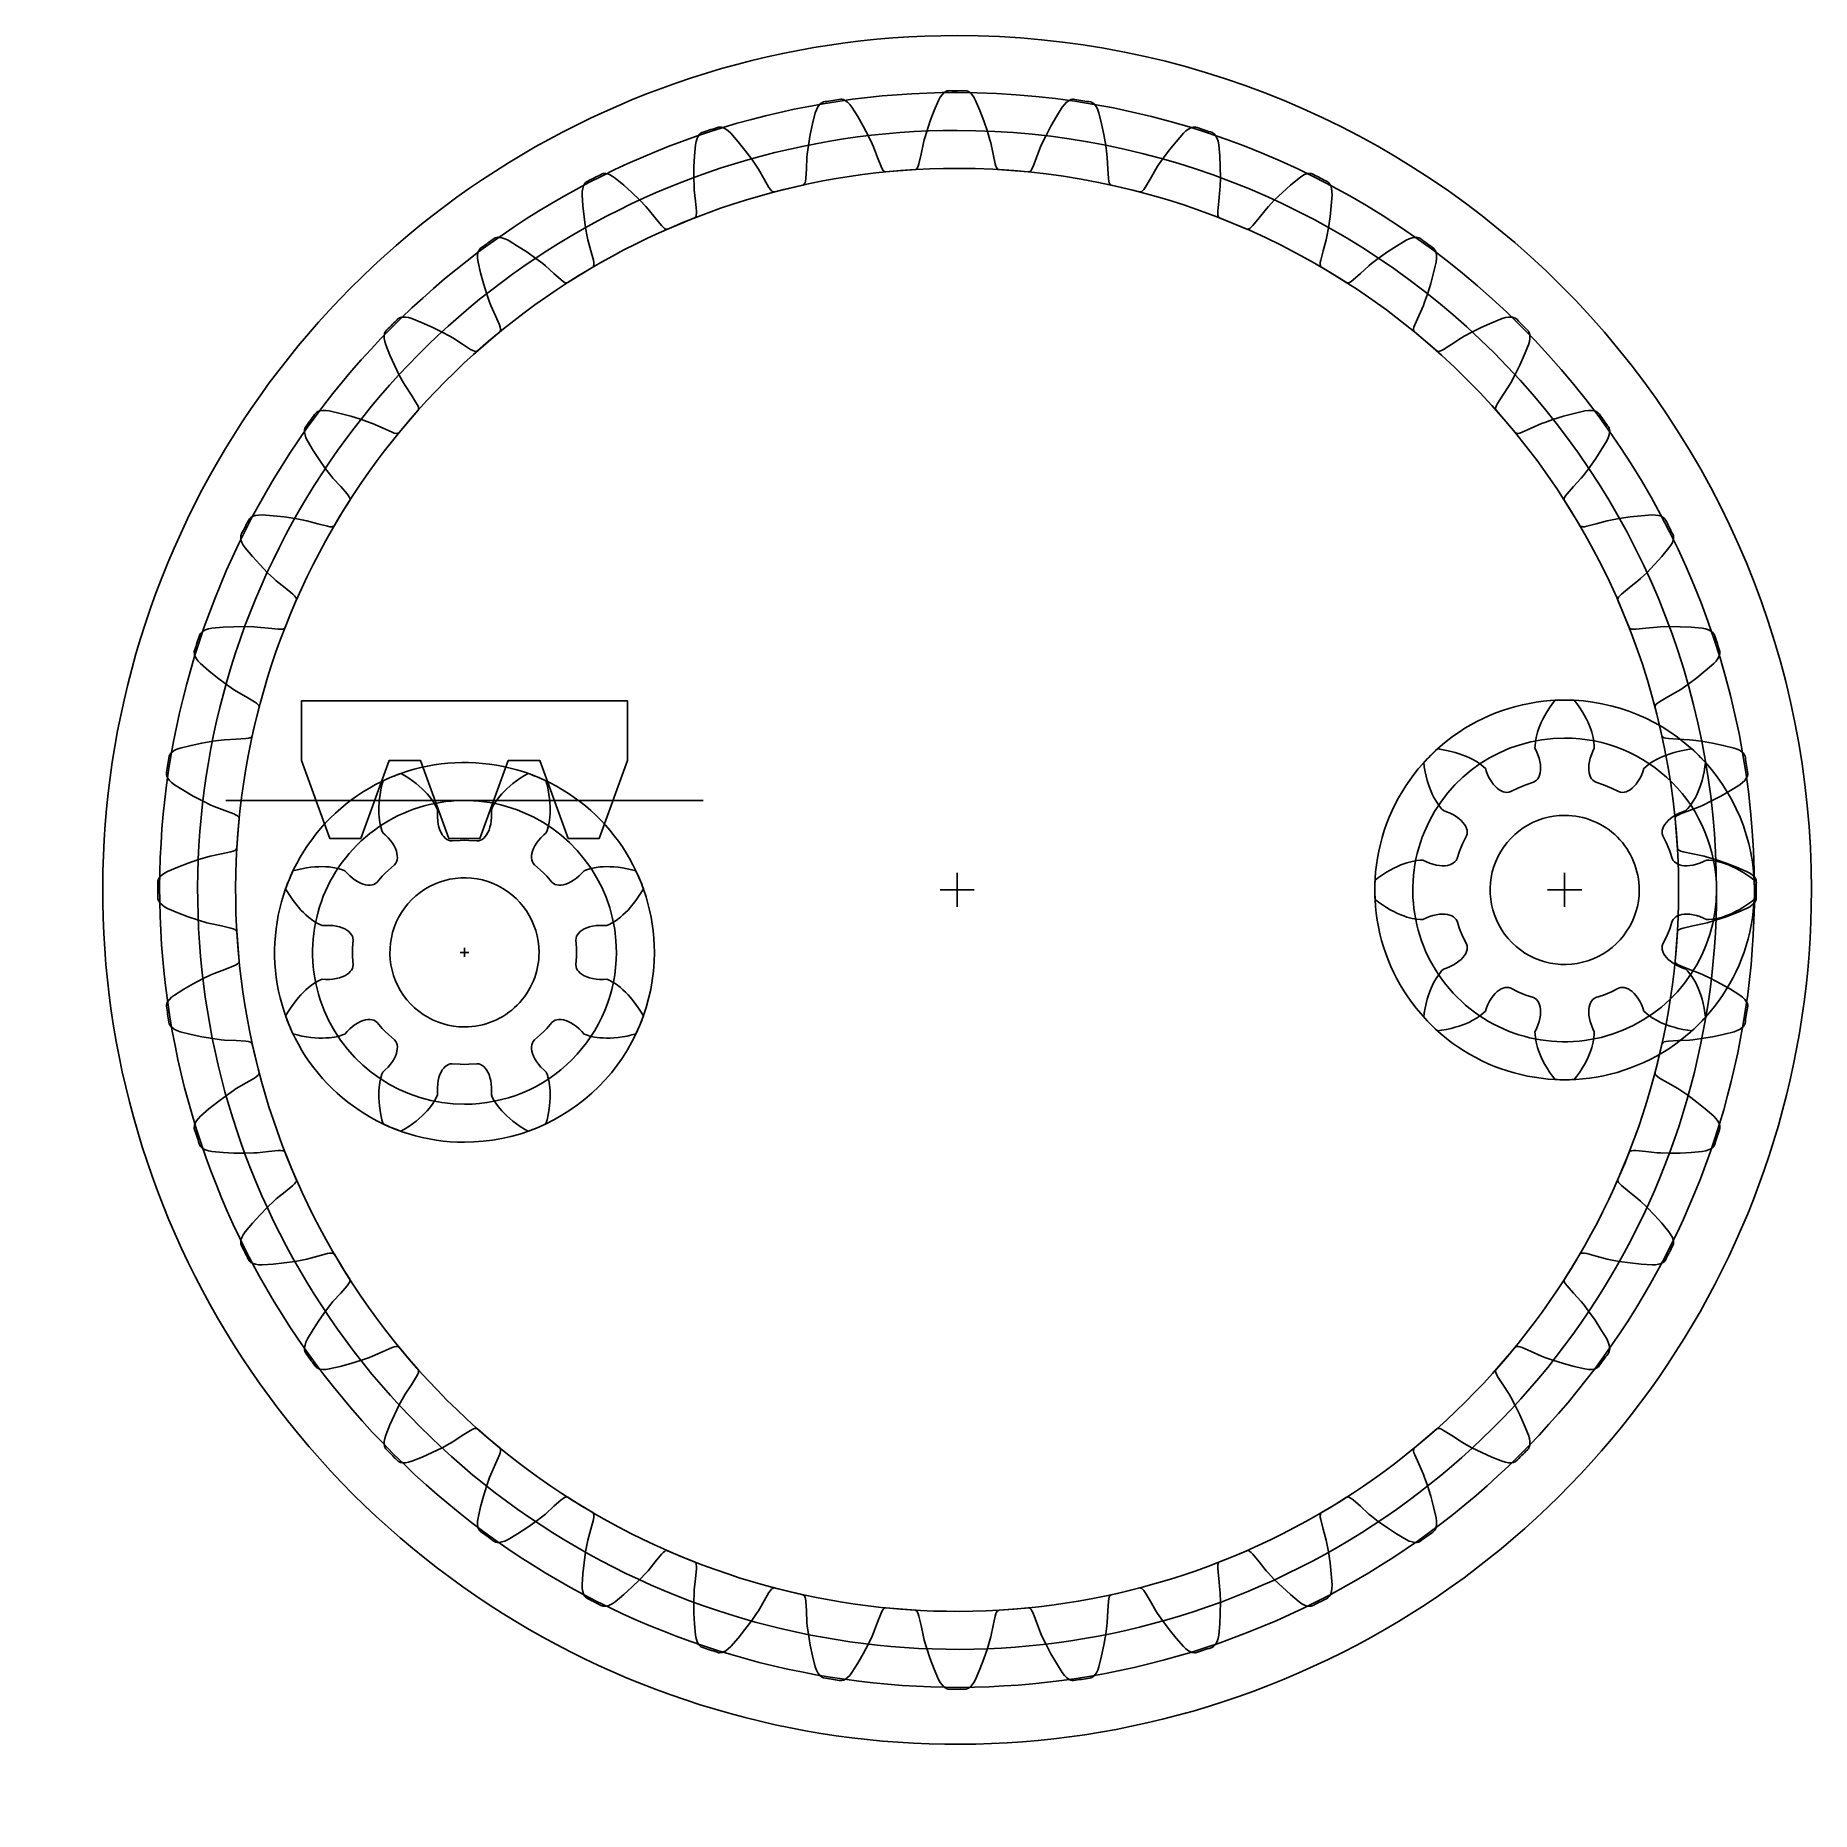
# Model space of a CAD drawing. Extents: x 94 to 229, y 656 to 791.
import ezdxf

# ---------------------------------------------------------------- set-up
doc = ezdxf.new("R2010")
doc.units = 0
doc.layers.add('Layer_1', color=7, linetype='CONTINUOUS')

msp = doc.modelspace()

# ---------------------------------------------------------------- linework, layer by layer
at = {"layer": 'Layer_1', "color": 7}
for points in [[(163.928693, 791.408727)], [(163.928693, 787.077709)], [(163.928693, 784.190358)], [(163.928693, 781.303014)], [(114.067748, 736.272543), (116.221151, 730.356118), (118.579353, 730.356118), (120.732756, 736.272543), (123.138614, 736.272543), (125.292017, 730.356118), (127.650219, 730.356118), (129.803622, 736.272543), (132.20948, 736.272543), (134.362883, 730.356118), (136.721085, 730.356118), (138.874488, 736.272543), (138.874488, 740.807976), (114.067748, 740.807976)], [(210.126331, 740.880164)], [(210.126331, 737.992819)], [(210.126331, 732.112724)], [(132.140409, 721.694069)], [(138.020504, 721.694069)], [(140.907849, 721.694069)]]:
    msp.add_lwpolyline(points, close=True, dxfattribs=at)
for points in [[(153.871055, 786.380369), (153.759313, 786.356558), (153.687381, 786.327077), (153.583758, 786.262674), (153.517887, 786.20635), (153.454824, 786.139367), (153.337935, 785.973711), (153.234779, 785.7663), (153.146968, 785.517786), (152.940081, 784.695229), (152.766476, 783.880727), (152.621441, 783.043112), (152.536082, 782.394437), (152.510768, 782.138667), (152.470491, 781.270948), (152.424569, 780.529479), (152.402034, 780.345397), (152.367125, 780.214266), (152.335766, 780.145894), (152.300571, 780.095409), (152.259545, 780.059438), (152.207722, 780.036194), (151.121952, 779.787397), (151.121965, 779.7874), (150.041585, 779.516152), (149.984855, 779.51334), (149.931969, 779.526663), (149.877686, 779.555662), (149.818705, 779.602348), (149.728073, 779.703318), (149.624421, 779.857126), (149.246884, 780.496934), (148.817062, 781.251792), (148.678405, 781.468189), (148.307858, 782.007409), (147.798363, 782.687886), (147.273902, 783.334797), (146.716133, 783.973777), (146.525078, 784.155336), (146.338998, 784.293327), (146.159641, 784.387862), (146.07304, 784.418902), (145.988777, 784.439311), (145.867211, 784.449516), (145.78974, 784.442996)], [(163.371061, 787.215543), (163.256967, 787.209591), (163.18131, 787.191732), (163.068888, 787.144337), (162.995017, 787.099011), (162.922252, 787.042715), (162.780888, 786.897383), (162.646554, 786.708652), (162.520951, 786.476948), (162.187937, 785.696882), (161.889052, 784.919565), (161.614772, 784.114951), (161.428989, 783.487616), (161.363991, 783.238961), (161.188469, 782.388227), (161.027121, 781.663068), (160.976069, 781.484769), (160.921077, 781.360724), (160.879408, 781.298107), (160.836746, 781.253745), (160.790598, 781.224633), (160.735776, 781.209893), (159.624454, 781.134009), (159.624467, 781.134009), (158.514955, 781.035109), (158.458484, 781.041345), (158.40835, 781.062888), (158.359274, 781.100022), (158.308321, 781.155354), (158.2346, 781.269279), (158.156285, 781.437402), (157.883484, 782.128392), (157.57704, 782.941192), (157.473944, 783.17661), (157.192311, 783.76716), (156.795538, 784.518962), (156.378734, 785.239951), (155.92779, 785.958318), (155.767488, 786.167515), (155.605284, 786.332917), (155.442927, 786.454353), (155.36225, 786.498574), (155.282196, 786.531796), (155.163745, 786.561021), (155.086226, 786.56669)], [(172.884597, 786.555162), (172.770959, 786.567067), (172.69344, 786.561398), (172.574988, 786.532173), (172.494935, 786.498951), (172.414258, 786.45473), (172.251901, 786.333294), (172.089697, 786.167892), (171.929395, 785.958695), (171.478451, 785.240328), (171.061647, 784.519339), (170.664874, 783.767537), (170.383241, 783.176987), (170.280145, 782.941569), (169.973701, 782.128769), (169.7009, 781.437779), (169.622584, 781.269656), (169.548864, 781.155731), (169.497911, 781.100399), (169.448835, 781.063265), (169.398701, 781.041722), (169.342229, 781.035486), (168.232718, 781.134386), (168.232731, 781.134386), (167.121408, 781.21027), (167.066586, 781.22501), (167.020438, 781.254122), (166.977777, 781.298484), (166.936108, 781.361101), (166.881116, 781.485146), (166.830064, 781.663445), (166.668917, 782.388227), (166.493395, 783.238961), (166.428397, 783.487616), (166.242614, 784.114951), (165.968334, 784.919565), (165.669449, 785.696882), (165.336435, 786.476948), (165.210831, 786.708652), (165.076498, 786.897383), (164.935134, 787.042715), (164.862369, 787.099011), (164.788498, 787.144337), (164.676076, 787.191732), (164.600419, 787.209591)], [(182.177828, 784.413808), (182.067444, 784.443288), (181.989973, 784.449808), (181.868406, 784.439603), (181.784144, 784.419194), (181.697542, 784.388154), (181.518186, 784.293619), (181.332105, 784.155628), (181.14105, 783.974069), (180.583281, 783.335089), (180.058821, 782.688178), (179.549325, 782.007701), (179.178778, 781.468481), (179.040122, 781.252084), (178.6103, 780.497226), (178.232762, 779.857418), (178.12911, 779.70361), (178.038478, 779.60264), (177.979498, 779.555954), (177.925214, 779.526955), (177.872328, 779.513632), (177.815599, 779.516444), (176.735218, 779.787692), (176.735231, 779.787689), (175.649462, 780.036486), (175.597639, 780.05973), (175.556613, 780.095701), (175.521418, 780.146186), (175.490058, 780.214558), (175.455149, 780.345689), (175.432614, 780.529771), (175.386693, 781.27124), (175.346415, 782.138959), (175.321102, 782.394729), (175.235742, 783.043404), (175.090707, 783.881019), (174.917102, 784.695521), (174.710216, 785.518078), (174.622404, 785.766591), (174.519249, 785.974003), (174.402359, 786.139659), (174.339297, 786.206642), (174.273425, 786.262966), (174.169802, 786.327369), (174.09787, 786.35685)], [(144.618677, 784.068871), (144.51204, 784.027854), (144.445605, 783.987489), (144.353331, 783.907665), (144.297083, 783.841731), (144.245277, 783.765706), (144.155742, 783.583807), (144.086305, 783.362818), (144.03845, 783.103646), (143.962788, 782.258851), (143.918735, 781.42722), (143.906517, 780.577228), (143.923695, 779.923188), (143.938719, 779.666624), (144.03468, 778.80329), (144.105317, 778.063762), (144.111865, 777.878405), (144.09789, 777.743447), (144.077622, 777.671022), (144.05075, 777.615633), (144.015855, 777.57368), (143.968307, 777.542613), (142.934825, 777.127025), (142.934837, 777.127031), (141.910191, 776.690113), (141.854601, 776.678491), (141.800266, 776.683593), (141.742114, 776.703719), (141.67656, 776.740598), (141.571247, 776.826147), (141.444813, 776.961842), (140.971836, 777.534712), (140.42922, 778.213037), (140.258419, 778.405085), (139.808081, 778.879701), (139.198408, 779.472096), (138.579205, 780.028999), (137.928345, 780.57286), (137.711239, 780.722274), (137.505866, 780.829452), (137.313929, 780.894763), (137.223538, 780.91177), (137.137141, 780.918574), (137.015455, 780.909786), (136.939938, 780.891361)], [(191.021658, 780.84525), (190.917244, 780.891653), (190.841726, 780.910078), (190.720041, 780.918866), (190.633643, 780.912062), (190.543252, 780.895054), (190.351316, 780.829744), (190.145943, 780.722566), (189.928837, 780.573152), (189.277977, 780.029291), (188.658774, 779.472388), (188.049101, 778.879993), (187.598763, 778.405377), (187.427962, 778.213329), (186.885346, 777.535004), (186.412368, 776.962134), (186.285935, 776.826439), (186.180622, 776.74089), (186.115068, 776.704011), (186.056915, 776.683885), (186.002581, 776.678783), (185.946991, 776.690405), (184.922344, 777.127323), (184.922357, 777.127317), (183.888875, 777.542905), (183.841326, 777.573972), (183.806432, 777.615925), (183.779559, 777.671314), (183.759292, 777.743739), (183.745317, 777.878697), (183.751865, 778.064054), (183.822502, 778.803582), (183.918463, 779.666916), (183.933486, 779.92348), (183.950664, 780.57752), (183.938447, 781.427511), (183.894394, 782.259143), (183.818731, 783.103938), (183.770877, 783.36311), (183.701439, 783.584099), (183.611904, 783.765998), (183.560098, 783.842023), (183.503851, 783.907957), (183.411577, 783.98778), (183.345142, 784.028146)], [(135.841818, 780.33865), (135.742912, 780.281447), (135.683608, 780.231189), (135.604955, 780.137929), (135.559714, 780.064002), (135.520426, 779.980805), (135.460445, 779.787142), (135.426429, 779.557989), (135.419626, 779.294509), (135.477056, 778.448279), (135.563654, 777.619996), (135.684555, 776.778557), (135.803825, 776.135254), (135.858798, 775.884189), (136.088631, 775.046494), (136.274085, 774.327124), (136.309543, 774.145083), (136.316856, 774.009587), (136.308154, 773.934866), (136.290296, 773.875962), (136.262403, 773.829077), (136.2203, 773.790951), (135.264555, 773.218806), (135.264566, 773.218814), (134.320884, 772.626986), (134.267791, 772.60686), (134.213338, 772.603174), (134.152761, 772.613946), (134.082235, 772.640025), (133.964824, 772.708056), (133.818727, 772.822293), (133.261957, 773.314121), (132.619907, 773.899211), (132.42117, 774.062175), (131.902129, 774.4605), (131.207292, 774.950227), (130.508595, 775.40341), (129.780669, 775.838755), (129.542871, 775.952368), (129.323271, 776.026097), (129.123485, 776.060566), (129.031529, 776.063341), (128.945129, 776.056538), (128.826329, 776.028759), (128.754641, 775.99874)], [(199.198409, 775.936857), (199.102541, 775.99902), (199.030853, 776.029039), (198.912053, 776.056819), (198.825653, 776.063622), (198.733697, 776.060847), (198.533911, 776.026378), (198.314311, 775.952649), (198.076513, 775.839036), (197.348587, 775.403691), (196.649889, 774.950508), (195.955053, 774.46078), (195.436012, 774.062456), (195.237275, 773.899492), (194.595225, 773.314401), (194.038455, 772.822573), (193.892357, 772.708337), (193.774946, 772.640306), (193.70442, 772.614227), (193.643844, 772.603455), (193.589391, 772.60714), (193.536298, 772.627266), (192.592616, 773.219095), (192.592627, 773.219086), (191.636882, 773.791231), (191.594779, 773.829357), (191.566886, 773.876242), (191.549027, 773.935146), (191.540325, 774.009867), (191.547638, 774.145363), (191.583097, 774.327404), (191.768551, 775.046775), (191.998384, 775.88447), (192.053356, 776.135534), (192.172627, 776.778837), (192.293527, 777.620276), (192.380126, 778.44856), (192.437556, 779.294789), (192.430752, 779.55827), (192.396737, 779.787422), (192.336756, 779.981085), (192.297467, 780.064282), (192.252226, 780.13821), (192.173573, 780.23147), (192.11427, 780.281728)], [(127.756502, 775.28105), (127.667778, 775.209078), (127.617066, 775.150174), (127.553967, 775.045746), (127.520858, 774.965667), (127.495063, 774.87734), (127.466121, 774.676675), (127.468378, 774.445028), (127.50296, 774.183759), (127.69206, 773.356932), (127.907152, 772.552389), (128.158189, 771.740226), (128.376626, 771.123501), (128.470198, 770.884115), (128.828248, 770.092688), (129.123952, 769.411185), (129.187449, 769.236939), (129.21588, 769.104278), (129.218998, 769.029131), (129.210494, 768.968158), (129.190368, 768.917475), (129.154737, 768.873226), (128.300258, 768.158614), (128.30027, 768.158623), (127.460789, 767.42646), (127.411523, 767.398113), (127.358317, 767.386208), (127.296777, 767.387409), (127.223048, 767.40215), (127.096452, 767.450962), (126.934282, 767.540934), (126.307426, 767.939607), (125.581754, 768.417055), (125.359971, 768.54691), (124.785009, 768.859135), (124.022115, 769.234139), (123.261126, 769.572439), (122.474058, 769.888553), (122.221406, 769.963586), (121.992962, 770.002053), (121.790228, 770.004859), (121.698981, 769.993237), (121.614707, 769.973111), (121.501689, 769.927133), (121.435557, 769.886257)], [(206.50659, 769.810136), (206.421636, 769.886529), (206.355504, 769.927405), (206.242486, 769.973383), (206.158212, 769.993509), (206.066965, 770.005131), (205.864231, 770.002325), (205.635787, 769.963859), (205.383135, 769.888826), (204.596067, 769.572711), (203.835078, 769.234411), (203.072185, 768.859407), (202.497222, 768.547182), (202.275439, 768.417327), (201.549767, 767.939879), (200.922911, 767.541206), (200.760741, 767.451234), (200.634146, 767.402422), (200.560416, 767.387682), (200.498876, 767.38648), (200.44567, 767.398385), (200.396404, 767.426732), (199.556923, 768.158895), (199.556935, 768.158887), (198.702456, 768.873498), (198.666825, 768.917747), (198.646699, 768.96843), (198.638195, 769.029403), (198.641313, 769.10455), (198.669745, 769.237211), (198.733241, 769.411457), (199.028945, 770.09296), (199.386995, 770.884387), (199.480567, 771.123773), (199.699004, 771.740498), (199.950041, 772.552661), (200.165134, 773.357204), (200.354233, 774.184031), (200.388815, 774.4453), (200.391072, 774.676947), (200.36213, 774.877612), (200.336335, 774.96594), (200.303226, 775.046018), (200.240127, 775.150447), (200.189415, 775.209351)], [(120.561982, 769.02126), (120.485588, 768.936305), (120.444712, 768.870173), (120.398734, 768.757156), (120.378609, 768.672882), (120.366986, 768.581634), (120.369793, 768.3789), (120.408259, 768.150456), (120.483292, 767.897804), (120.799406, 767.110737), (121.137707, 766.349748), (121.512711, 765.586854), (121.824935, 765.011891), (121.954791, 764.790109), (122.432238, 764.064437), (122.830911, 763.43758), (122.920883, 763.27541), (122.969696, 763.148815), (122.984436, 763.075086), (122.985638, 763.013546), (122.973732, 762.960339), (122.945386, 762.911073), (122.213222, 762.071593), (122.213231, 762.071604), (121.49862, 761.217126), (121.454371, 761.181494), (121.403687, 761.161368), (121.342714, 761.152864), (121.267568, 761.155982), (121.134906, 761.184414), (120.96066, 761.24791), (120.279158, 761.543614), (119.48773, 761.901664), (119.248345, 761.995236), (118.631619, 762.213674), (117.819456, 762.46471), (117.014913, 762.679803), (116.188087, 762.868902), (115.926817, 762.903485), (115.69517, 762.905741), (115.494506, 762.876799), (115.406178, 762.851004), (115.326099, 762.817895), (115.221671, 762.754796), (115.162767, 762.704084)], [(212.766381, 762.615615), (212.694409, 762.70434), (212.635505, 762.755051), (212.531077, 762.818151), (212.450998, 762.851259), (212.362671, 762.877054), (212.162006, 762.905996), (211.930359, 762.90374), (211.669089, 762.869157), (210.842263, 762.680058), (210.03772, 762.464965), (209.225557, 762.213929), (208.608831, 761.995491), (208.369446, 761.901919), (207.578018, 761.54387), (206.896516, 761.248165), (206.72227, 761.184669), (206.589609, 761.156237), (206.514462, 761.153119), (206.453489, 761.161623), (206.402805, 761.181749), (206.358557, 761.217381), (205.643945, 762.071859), (205.643954, 762.071848), (204.91179, 762.911328), (204.883444, 762.960594), (204.871538, 763.013801), (204.87274, 763.075341), (204.88748, 763.14907), (204.936293, 763.275665), (205.026265, 763.437835), (205.424938, 764.064692), (205.902386, 764.790364), (206.032241, 765.012146), (206.344466, 765.587109), (206.719469, 766.350003), (207.05777, 767.110992), (207.373884, 767.89806), (207.448917, 768.150711), (207.487383, 768.379156), (207.49019, 768.581889), (207.478568, 768.673137), (207.458442, 768.757411), (207.412464, 768.870428), (207.371588, 768.93656)], [(114.435261, 761.713078), (114.373097, 761.61721), (114.343078, 761.545522), (114.315299, 761.426722), (114.308495, 761.340322), (114.311271, 761.248366), (114.34574, 761.04858), (114.419469, 760.82898), (114.533082, 760.591182), (114.968426, 759.863256), (115.42161, 759.164559), (115.911337, 758.469722), (116.309662, 757.950681), (116.472626, 757.751944), (117.057716, 757.109894), (117.549544, 756.553124), (117.66378, 756.407027), (117.731812, 756.289616), (117.757891, 756.21909), (117.768662, 756.158513), (117.764977, 756.10406), (117.744851, 756.050967), (117.153023, 755.107285), (117.153031, 755.107296), (116.580886, 754.151551), (116.54276, 754.109448), (116.495875, 754.081555), (116.436971, 754.063697), (116.36225, 754.054994), (116.226754, 754.062308), (116.044713, 754.097766), (115.325342, 754.28322), (114.487648, 754.513053), (114.236583, 754.568025), (113.59328, 754.687296), (112.751841, 754.808196), (111.923558, 754.894795), (111.077328, 754.952225), (110.813848, 754.945422), (110.584695, 754.911406), (110.391032, 754.851425), (110.307835, 754.812137), (110.233908, 754.766896), (110.140648, 754.688243), (110.09039, 754.628939)], [(217.823981, 754.530299), (217.766778, 754.629205), (217.71652, 754.688509), (217.62326, 754.767162), (217.549332, 754.812403), (217.466135, 754.851691), (217.272472, 754.911672), (217.04332, 754.945688), (216.779839, 754.952491), (215.93361, 754.895061), (215.105326, 754.808462), (214.263887, 754.687562), (213.620584, 754.568291), (213.36952, 754.513319), (212.531825, 754.283486), (211.812454, 754.098032), (211.630414, 754.062574), (211.494917, 754.05526), (211.420196, 754.063963), (211.361292, 754.081821), (211.314407, 754.109714), (211.276281, 754.151817), (210.704136, 755.107563), (210.704145, 755.107551), (210.112316, 756.051233), (210.09219, 756.104326), (210.088505, 756.15878), (210.099277, 756.219356), (210.125356, 756.289882), (210.193387, 756.407293), (210.307623, 756.553391), (210.799451, 757.110161), (211.384542, 757.752211), (211.547506, 757.950948), (211.94583, 758.469988), (212.435558, 759.164825), (212.888741, 759.863523), (213.324086, 760.591449), (213.437699, 760.829247), (213.511428, 761.048847), (213.545897, 761.248633), (213.548672, 761.340589), (213.541869, 761.426989), (213.514089, 761.545789), (213.484071, 761.617477)], [(109.526868, 753.536328), (109.480465, 753.431913), (109.462039, 753.356396), (109.453252, 753.23471), (109.460055, 753.148313), (109.477063, 753.057922), (109.542373, 752.865985), (109.649551, 752.660612), (109.798965, 752.443506), (110.342826, 751.792646), (110.899729, 751.173443), (111.492125, 750.56377), (111.966741, 750.113433), (112.158788, 749.942631), (112.837113, 749.400015), (113.409984, 748.927038), (113.545678, 748.800604), (113.631228, 748.695291), (113.668106, 748.629737), (113.688232, 748.571585), (113.693335, 748.51725), (113.681713, 748.46166), (113.244795, 747.437014), (113.2448, 747.437026), (112.829213, 746.403544), (112.798145, 746.355996), (112.756192, 746.321101), (112.700803, 746.294229), (112.628378, 746.273961), (112.493421, 746.259986), (112.308063, 746.266534), (111.568535, 746.337171), (110.705202, 746.433132), (110.448638, 746.448156), (109.794597, 746.465334), (108.944606, 746.453116), (108.112975, 746.409063), (107.26818, 746.333401), (107.009008, 746.285546), (106.788019, 746.216109), (106.60612, 746.126574), (106.530094, 746.074768), (106.464161, 746.01852), (106.384337, 745.926246), (106.343972, 745.859811)], [(221.554131, 745.753449), (221.513114, 745.860086), (221.472748, 745.926521), (221.392925, 746.018795), (221.326991, 746.075043), (221.250966, 746.126849), (221.069066, 746.216384), (220.848077, 746.285821), (220.588906, 746.333676), (219.744111, 746.409338), (218.912479, 746.453391), (218.062488, 746.465609), (217.408448, 746.448431), (217.151884, 746.433407), (216.28855, 746.337446), (215.549022, 746.266809), (215.363665, 746.260261), (215.228707, 746.274236), (215.156282, 746.294504), (215.100893, 746.321376), (215.05894, 746.356271), (215.027872, 746.403819), (214.612285, 747.437301), (214.612291, 747.437289), (214.175373, 748.461935), (214.163751, 748.517525), (214.168853, 748.571859), (214.188979, 748.630012), (214.225858, 748.695566), (214.311407, 748.800879), (214.447102, 748.927313), (215.019972, 749.40029), (215.698297, 749.942906), (215.890345, 750.113707), (216.364961, 750.564045), (216.957356, 751.173718), (217.514259, 751.792921), (218.05812, 752.443781), (218.207534, 752.660887), (218.314712, 752.86626), (218.380022, 753.058197), (218.39703, 753.148588), (218.403833, 753.234985), (218.395046, 753.356671), (218.376621, 753.432188)], [(105.95831, 744.692497), (105.928829, 744.582113), (105.92231, 744.504642), (105.932514, 744.383076), (105.952924, 744.298813), (105.983963, 744.212212), (106.078499, 744.032855), (106.216489, 743.846775), (106.398048, 743.65572), (107.037028, 743.097951), (107.68394, 742.57349), (108.364416, 742.063995), (108.903637, 741.693447), (109.120034, 741.554791), (109.874891, 741.124969), (110.514699, 740.747431), (110.668507, 740.64378), (110.769477, 740.553147), (110.816164, 740.494167), (110.845162, 740.439884), (110.858485, 740.386998), (110.855673, 740.330268), (110.584426, 739.249888), (110.584429, 739.2499), (110.335632, 738.164131), (110.312388, 738.112308), (110.276416, 738.071282), (110.225931, 738.036087), (110.157559, 738.004727), (110.026429, 737.969819), (109.842347, 737.947283), (109.100877, 737.901362), (108.233158, 737.861085), (107.977388, 737.835771), (107.328713, 737.750411), (106.491098, 737.605377), (105.676597, 737.431772), (104.854039, 737.224885), (104.605526, 737.137073), (104.398115, 737.033918), (104.232458, 736.917028), (104.165476, 736.853966), (104.109151, 736.788095), (104.044748, 736.684471), (104.015268, 736.612539)], [(223.865629, 736.501071), (223.841818, 736.612813), (223.812337, 736.684745), (223.747934, 736.788368), (223.69161, 736.854239), (223.624627, 736.917302), (223.45897, 737.034191), (223.251559, 737.137347), (223.003046, 737.225158), (222.180489, 737.432045), (221.365987, 737.60565), (220.528372, 737.750685), (219.879697, 737.836044), (219.623927, 737.861358), (218.756208, 737.901635), (218.014739, 737.947557), (217.830657, 737.970092), (217.699526, 738.005001), (217.631154, 738.03636), (217.580669, 738.071555), (217.544698, 738.112581), (217.521454, 738.164404), (217.272657, 739.250174), (217.27266, 739.250161), (217.001412, 740.330541), (216.9986, 740.387271), (217.011923, 740.440157), (217.040922, 740.49444), (217.087608, 740.553421), (217.188578, 740.644053), (217.342386, 740.747705), (217.982194, 741.125242), (218.737052, 741.555064), (218.953449, 741.693721), (219.492669, 742.064268), (220.173146, 742.573763), (220.820057, 743.098224), (221.459037, 743.655993), (221.640596, 743.847048), (221.778587, 744.033128), (221.873122, 744.212485), (221.904162, 744.299086), (221.924571, 744.383349), (221.934776, 744.504915), (221.928256, 744.582386)], [(200.449964, 737.157162), (200.771138, 737.114472), (201.138666, 737.050797), (201.485747, 736.975523), (201.810482, 736.890719), (202.111782, 736.798418), (202.39208, 736.699562), (202.652505, 736.595205), (202.88655, 736.489863), (203.104665, 736.380469), (203.466735, 736.1699), (203.753026, 735.969763), (203.962104, 735.795815), (204.096982, 735.663448), (204.18305, 735.423144), (204.295793, 735.151179), (204.419987, 734.904455), (204.553808, 734.683378), (204.695288, 734.488332), (204.842468, 734.31952), (204.993424, 734.177), (205.146203, 734.060824), (205.298883, 733.97081), (205.449542, 733.906713), (205.596297, 733.868185), (205.737252, 733.854777), (205.870634, 733.86586), (206.02392, 733.913122), (206.560908, 734.181881), (206.865759, 734.315149), (207.175557, 734.436475), (207.745304, 734.626141), (207.887113, 734.701111), (207.989274, 734.787579), (208.079461, 734.896733), (208.155989, 735.02775), (208.217197, 735.179605), (208.261509, 735.351218), (208.287389, 735.541397), (208.293356, 735.748915), (208.27806, 735.972356), (208.240183, 736.210316), (208.178486, 736.461268), (208.091845, 736.723546), (207.979259, 736.995576), (207.870198, 737.226355), (207.871973, 737.415324), (207.896813, 737.686163), (207.957732, 738.030121), (208.064859, 738.435038), (208.141735, 738.666621), (208.232743, 738.906604), (208.343099, 739.164543), (208.471398, 739.432644), (208.619182, 739.710963), (208.788838, 740.000552), (208.981035, 740.299201), (209.195892, 740.604107), (209.39281, 740.861397)], [(210.859855, 740.861397), (211.056774, 740.604107), (211.271631, 740.299201), (211.463828, 740.000552), (211.633484, 739.710963), (211.781268, 739.432644), (211.909566, 739.164543), (212.019923, 738.906604), (212.110931, 738.666621), (212.187807, 738.435038), (212.294934, 738.030121), (212.355852, 737.686163), (212.380692, 737.415324), (212.382468, 737.226355), (212.273407, 736.995576), (212.160821, 736.723546), (212.07418, 736.461268), (212.012482, 736.210316), (211.974605, 735.972356), (211.95931, 735.748915), (211.965277, 735.541397), (211.991157, 735.351218), (212.035468, 735.179605), (212.096677, 735.02775), (212.173205, 734.896733), (212.263392, 734.787579), (212.365553, 734.701111), (212.507361, 734.626141), (213.077109, 734.436475), (213.386907, 734.315149), (213.691758, 734.181881), (214.228746, 733.913122), (214.382032, 733.86586), (214.515413, 733.854777), (214.656369, 733.868185), (214.803124, 733.906713), (214.953783, 733.97081), (215.106462, 734.060824), (215.259241, 734.177), (215.410198, 734.31952), (215.557378, 734.488332), (215.698858, 734.683378), (215.832679, 734.904455), (215.956873, 735.151179), (216.069615, 735.423144), (216.155684, 735.663448), (216.290562, 735.795815), (216.49964, 735.969763), (216.785931, 736.1699), (217.148001, 736.380469), (217.366116, 736.489863), (217.600161, 736.595205), (217.860585, 736.699562), (218.140884, 736.798418), (218.442184, 736.890719), (218.766919, 736.975523), (219.114, 737.050797), (219.481527, 737.114472), (219.802702, 737.157162)], [(195.708372, 727.176958), (195.965661, 727.373876), (196.270567, 727.588733), (196.569216, 727.78093), (196.858805, 727.950586), (197.137124, 728.09837), (197.405225, 728.226669), (197.663164, 728.337025), (197.903148, 728.428033), (198.13473, 728.504909), (198.539647, 728.612036), (198.883605, 728.672955), (199.154444, 728.697795), (199.343413, 728.69957), (199.574192, 728.590509), (199.846222, 728.477923), (200.1085, 728.391282), (200.359452, 728.329585), (200.597412, 728.291708), (200.820853, 728.276412), (201.028371, 728.282379), (201.218551, 728.308259), (201.390163, 728.352571), (201.542018, 728.413779), (201.673035, 728.490307), (201.782189, 728.580494), (201.868657, 728.682655), (201.943627, 728.824464), (202.133294, 729.394211), (202.254619, 729.704009), (202.387887, 730.00886), (202.656646, 730.545848), (202.703908, 730.699134), (202.714991, 730.832516), (202.701583, 730.973471), (202.663055, 731.120227), (202.598958, 731.270885), (202.508944, 731.423565), (202.392768, 731.576344), (202.250248, 731.7273), (202.081437, 731.87448), (201.88639, 732.01596), (201.665313, 732.149781), (201.418589, 732.273975), (201.146624, 732.386718), (200.90632, 732.472786), (200.773953, 732.607664), (200.600005, 732.816742), (200.399868, 733.103033), (200.189299, 733.465103), (200.079905, 733.683218), (199.974563, 733.917263), (199.870206, 734.177688), (199.771351, 734.457986), (199.679049, 734.759287), (199.594245, 735.084021), (199.518971, 735.431102), (199.455296, 735.79863), (199.412606, 736.119804)], [(220.840059, 736.119804), (220.797366, 735.798626)], [(103.816956, 735.399266), (103.80505, 735.285628), (103.81072, 735.208109), (103.839945, 735.089658), (103.873167, 735.009604), (103.917387, 734.928928), (104.038824, 734.76657), (104.204225, 734.604366), (104.413422, 734.444064), (105.131789, 733.993121), (105.852779, 733.576316), (106.60458, 733.179544), (107.195131, 732.89791), (107.430548, 732.794814), (108.243349, 732.48837), (108.934339, 732.215569), (109.102462, 732.137254), (109.216386, 732.063533), (109.271718, 732.01258), (109.308852, 731.963504), (109.330396, 731.913371), (109.336632, 731.856899), (109.237731, 730.747388), (109.237731, 730.747401), (109.161848, 729.636078), (109.147107, 729.581256), (109.117996, 729.535108), (109.073633, 729.492446), (109.011016, 729.450777), (108.886972, 729.395785), (108.708673, 729.344733), (107.983514, 729.183385), (107.13278, 729.007864), (106.884125, 728.942865), (106.256789, 728.757082), (105.452175, 728.482802), (104.674859, 728.183917), (103.894792, 727.850903), (103.663089, 727.7253), (103.474358, 727.590966), (103.329026, 727.449602), (103.272729, 727.376837), (103.227403, 727.302966), (103.180008, 727.190544), (103.16215, 727.114887)], [(113.744419, 727.972743), (114.108337, 728.054562), (114.457804, 728.11784), (114.790273, 728.163761), (115.103961, 728.193789), (115.400752, 728.209719), (115.681289, 728.212979), (115.937833, 728.205212), (116.181207, 728.187609), (116.596298, 728.131625), (116.937386, 728.05628), (117.197116, 727.975583), (117.372379, 727.904907), (117.543855, 727.715834), (117.752091, 727.507717), (117.961248, 727.3273), (118.169484, 727.174263), (118.374835, 727.048206), (118.575414, 726.948569), (118.76942, 726.874667), (118.955027, 726.8258), (119.130531, 726.801054), (119.294249, 726.79949), (119.444579, 726.820041), (119.579936, 726.861591), (119.698917, 726.922885), (119.822448, 727.02521), (120.215711, 727.479006), (120.446358, 727.718791), (120.686143, 727.949438), (121.139939, 728.342701), (121.242264, 728.466232), (121.303558, 728.585213), (121.345108, 728.72057), (121.365659, 728.8709), (121.364095, 729.034618), (121.339349, 729.210122), (121.290483, 729.395729), (121.216581, 729.589735), (121.116943, 729.790315), (120.990886, 729.995665), (120.837849, 730.203901), (120.657432, 730.413058), (120.449316, 730.621294), (120.260242, 730.79277), (120.189566, 730.968033), (120.108869, 731.227763), (120.033524, 731.568851), (119.97754, 731.983942), (119.959937, 732.227316), (119.95217, 732.48386), (119.95543, 732.764397), (119.97136, 733.061188), (120.001388, 733.374876), (120.047309, 733.707346), (120.110587, 734.056812), (120.192406, 734.42073), (120.275875, 734.733793)], [(121.631286, 735.295245), (121.911676, 735.132898), (122.22686, 734.933424), (122.518715, 734.731058), (122.786277, 734.528438), (123.02932, 734.327858), (123.25045, 734.129263), (123.451115, 733.933191), (123.627033, 733.746302), (123.78668, 733.561767), (124.040608, 733.228668), (124.228517, 732.934205), (124.355112, 732.693487), (124.429068, 732.519581), (124.416624, 732.264633), (124.416709, 731.970227), (124.437033, 731.694756), (124.476066, 731.439298), (124.532135, 731.204957), (124.603512, 730.992671), (124.688438, 730.803231), (124.785128, 730.637433), (124.891739, 730.495843), (125.0064, 730.37897), (125.127241, 730.287213), (125.252334, 730.220882), (125.379808, 730.180091), (125.539512, 730.165096), (126.138472, 730.207899), (126.471118, 730.214362), (126.803764, 730.207899), (127.402724, 730.165096), (127.562428, 730.180091), (127.689902, 730.220882), (127.814995, 730.287213), (127.935836, 730.37897), (128.050498, 730.495843), (128.157109, 730.637433), (128.253798, 730.803231), (128.338724, 730.992671), (128.410101, 731.204957), (128.46617, 731.439298), (128.505203, 731.694756), (128.525528, 731.970227), (128.525613, 732.264633), (128.513169, 732.519581), (128.587124, 732.693487), (128.71372, 732.934205), (128.901628, 733.228668), (129.155556, 733.561767), (129.315203, 733.746302), (129.491121, 733.933191), (129.691786, 734.129263), (129.912917, 734.327858), (130.155959, 734.528438), (130.423521, 734.731058), (130.715376, 734.933424), (131.030561, 735.132898), (131.31095, 735.295246)], [(132.666323, 734.733833), (132.749792, 734.42077), (132.831611, 734.056851), (132.894889, 733.707385), (132.94081, 733.374915), (132.970837, 733.061227), (132.986768, 732.764436), (132.990028, 732.4839), (132.982261, 732.227356), (132.964658, 731.983982), (132.908674, 731.568891), (132.833329, 731.227803), (132.752632, 730.968073), (132.681956, 730.792809), (132.492882, 730.621333), (132.284765, 730.413097), (132.104349, 730.20394), (131.951312, 729.995704), (131.825255, 729.790354), (131.725617, 729.589774), (131.651715, 729.395768), (131.602849, 729.210161), (131.578102, 729.034657), (131.576539, 728.870939), (131.59709, 728.72061), (131.63864, 728.585253), (131.699934, 728.466271), (131.802259, 728.34274), (132.256054, 727.949477), (132.49584, 727.718831), (132.726486, 727.479045), (133.119749, 727.025249), (133.24328, 726.922924), (133.362262, 726.861631), (133.497619, 726.820081), (133.647949, 726.799529), (133.811666, 726.801093), (133.987171, 726.82584), (134.172778, 726.874706), (134.366784, 726.948608), (134.567363, 727.048246), (134.772713, 727.174303), (134.980949, 727.327339), (135.190106, 727.507756), (135.398342, 727.715873), (135.569818, 727.904947), (135.745082, 727.975623), (136.004812, 728.05632), (136.3459, 728.131664), (136.760991, 728.187649), (137.004365, 728.205252), (137.260909, 728.213019), (137.541445, 728.209759), (137.838236, 728.193828), (138.151924, 728.163801), (138.484394, 728.11788), (138.833861, 728.054602), (139.197779, 727.972783), (139.510842, 727.889314)], [(220.797366, 735.798626), (220.733691, 735.431098), (220.658417, 735.084017), (220.573613, 734.759282), (220.481311, 734.457982), (220.382456, 734.177684), (220.278099, 733.917259), (220.172757, 733.683214), (220.063363, 733.465099), (219.852794, 733.103029), (219.652657, 732.816738), (219.478709, 732.60766), (219.346342, 732.472782), (219.106038, 732.386714), (218.834073, 732.273971), (218.587349, 732.149777), (218.366272, 732.015956), (218.171225, 731.874476), (218.002414, 731.727296), (217.859894, 731.576339), (217.743718, 731.423561), (217.653704, 731.270881), (217.589607, 731.120222), (217.551079, 730.973467), (217.537671, 730.832511), (217.548754, 730.69913), (217.596016, 730.545844), (217.864775, 730.008856), (217.998043, 729.704005), (218.119368, 729.394207), (218.309035, 728.82446), (218.384005, 728.682651), (218.470473, 728.58049), (218.579627, 728.490303), (218.710644, 728.413775), (218.862499, 728.352566), (219.034111, 728.308255), (219.224291, 728.282375), (219.431809, 728.276408), (219.65525, 728.291703), (219.89321, 728.32958), (220.144162, 728.391278), (220.40644, 728.477919), (220.67847, 728.590505), (220.909249, 728.699566), (221.098218, 728.697791), (221.369057, 728.672951), (221.713015, 728.612032), (222.117932, 728.504905), (222.349514, 728.428029), (222.589498, 728.337021), (222.847437, 728.226665), (223.115538, 728.098366), (223.393857, 727.950582), (223.683446, 727.780926), (223.982095, 727.588729), (224.287001, 727.373872), (224.54429, 727.176954)], [(224.69485, 727.115159), (224.676992, 727.190816), (224.629597, 727.303238), (224.584271, 727.377109), (224.527975, 727.449874), (224.382643, 727.591238), (224.193912, 727.725572), (223.962208, 727.851175), (223.182142, 728.184189), (222.404825, 728.483074), (221.600211, 728.757354), (220.972876, 728.943137), (220.72422, 729.008135), (219.873487, 729.183657), (219.148328, 729.345005), (218.970028, 729.396057), (218.845984, 729.451049), (218.783367, 729.492718), (218.739005, 729.53538), (218.709893, 729.581528), (218.695153, 729.63635), (218.619269, 730.747672), (218.619269, 730.747659), (218.520369, 731.857171), (218.526605, 731.913642), (218.548148, 731.963776), (218.585282, 732.012852), (218.640614, 732.063805), (218.754539, 732.137526), (218.922661, 732.215841), (219.613652, 732.488642), (220.426452, 732.795086), (220.66187, 732.898182), (221.25242, 733.179815), (222.004222, 733.576588), (222.725211, 733.993392), (223.443578, 734.444336), (223.652775, 734.604638), (223.818177, 734.766842), (223.939613, 734.929199), (223.983833, 735.009876), (224.017055, 735.08993), (224.046281, 735.208381), (224.05195, 735.2859)], [(108.329386, 733.243465), (144.612851, 733.243465)], [(113.431356, 727.889275), (113.744419, 727.972743)], [(112.869942, 716.854237), (113.03229, 717.134627), (113.231764, 717.449811), (113.434129, 717.741666), (113.63675, 718.009228), (113.837329, 718.252271), (114.035924, 718.473402), (114.231997, 718.674066), (114.418885, 718.849984), (114.60342, 719.009631), (114.93652, 719.263559), (115.230983, 719.451468), (115.471701, 719.578063), (115.645606, 719.652019), (115.900554, 719.639575), (116.194961, 719.63966), (116.470431, 719.659984), (116.72589, 719.699017), (116.96023, 719.755087), (117.172517, 719.826463), (117.361956, 719.911389), (117.527754, 720.008079), (117.669345, 720.11469), (117.786217, 720.229351), (117.877975, 720.350192), (117.944306, 720.475285), (117.985096, 720.602759), (118.000091, 720.762463), (117.957288, 721.361424), (117.950825, 721.694069), (117.957288, 722.026715), (118.000091, 722.625676), (117.985096, 722.78538), (117.944306, 722.912854), (117.877975, 723.037946), (117.786217, 723.158787), (117.669345, 723.273449), (117.527754, 723.38006), (117.361956, 723.47675), (117.172517, 723.561676), (116.96023, 723.633052), (116.72589, 723.689121), (116.470431, 723.728154), (116.194961, 723.748479), (115.900554, 723.748564), (115.645606, 723.73612), (115.471701, 723.810076), (115.230983, 723.936671), (114.93652, 724.12458), (114.60342, 724.378507), (114.418885, 724.538154), (114.231997, 724.714072), (114.035924, 724.914737), (113.837329, 725.135868), (113.63675, 725.37891), (113.434129, 725.646472), (113.231764, 725.938328), (113.03229, 726.253512), (112.869941, 726.533901)], [(140.072255, 726.53394), (139.909907, 726.253551), (139.710433, 725.938367), (139.508067, 725.646512), (139.305447, 725.37895), (139.104867, 725.135907), (138.906272, 724.914777), (138.7102, 724.714112), (138.523311, 724.538194), (138.338776, 724.378547), (138.005677, 724.124619), (137.711214, 723.936711), (137.470496, 723.810115), (137.29659, 723.736159), (137.041642, 723.748603), (136.747236, 723.748518), (136.471765, 723.728194), (136.216307, 723.689161), (135.981967, 723.633092), (135.76968, 723.561715), (135.580241, 723.476789), (135.414442, 723.3801), (135.272852, 723.273489), (135.155979, 723.158827), (135.064222, 723.037986), (134.997891, 722.912893), (134.9571, 722.785419), (134.942105, 722.625715), (134.984908, 722.026755), (134.991411, 721.694069), (134.984948, 721.361424), (134.942145, 720.762463), (134.95714, 720.602759), (134.997931, 720.475285), (135.064261, 720.350192), (135.156019, 720.229351), (135.272891, 720.11469), (135.414482, 720.008079), (135.58028, 719.911389), (135.76972, 719.826463), (135.982006, 719.755087), (136.216346, 719.699017), (136.471805, 719.659984), (136.747276, 719.63966), (137.041682, 719.639575), (137.29663, 719.652019), (137.470535, 719.578063), (137.711254, 719.451468), (138.005717, 719.263559), (138.338816, 719.009631), (138.523351, 718.849984), (138.710239, 718.674066), (138.906312, 718.473402), (139.104907, 718.252271), (139.305487, 718.009228), (139.508107, 717.741666), (139.710472, 717.449811), (139.909946, 717.134627), (140.072295, 716.854238)], [(163.928693, 727.742739), (163.928693, 725.144127)], [(210.126331, 727.742739), (210.126331, 725.144127)], [(224.700803, 727.001065), (224.69485, 727.115159)], [(103.156197, 725.88553), (103.16215, 725.771435), (103.180008, 725.695779), (103.227403, 725.583357), (103.272729, 725.509486), (103.329026, 725.43672), (103.474358, 725.295357), (103.663089, 725.161023), (103.894792, 725.035419), (104.674859, 724.702405), (105.452175, 724.40352), (106.256789, 724.12924), (106.884125, 723.943457), (107.13278, 723.878459), (107.983514, 723.702938), (108.708673, 723.54159), (108.886972, 723.490538), (109.011016, 723.435545), (109.073633, 723.393876), (109.117996, 723.351215), (109.147107, 723.305067), (109.161848, 723.250245), (109.237731, 722.138922), (109.237731, 722.138935), (109.336632, 721.029424), (109.330396, 720.972952), (109.308852, 720.922818), (109.271718, 720.873742), (109.216386, 720.822789), (109.102462, 720.749069), (108.934339, 720.670753), (108.243349, 720.397953), (107.430548, 720.091508), (107.195131, 719.988412), (106.60458, 719.706779), (105.852779, 719.310006), (105.131789, 718.893202), (104.413422, 718.442258), (104.204225, 718.281956), (104.038824, 718.119752), (103.917387, 717.957395), (103.873167, 717.876718), (103.839945, 717.796665), (103.81072, 717.678213), (103.80505, 717.600694)], [(162.629387, 726.443433), (165.227999, 726.443433)], [(199.412606, 716.767066), (199.455296, 717.088241), (199.518971, 717.455768), (199.594245, 717.802849), (199.679049, 718.127584), (199.771351, 718.428884), (199.870206, 718.709183), (199.974563, 718.969607), (200.079905, 719.203653), (200.189299, 719.421767), (200.399868, 719.783837), (200.600005, 720.070128), (200.773953, 720.279206), (200.90632, 720.414084), (201.146624, 720.500153), (201.418589, 720.612895), (201.665313, 720.737089), (201.88639, 720.87091), (202.081437, 721.01239), (202.250248, 721.15957), (202.392768, 721.310527), (202.508944, 721.463306), (202.598958, 721.615985), (202.663055, 721.766644), (202.701583, 721.913399), (202.714991, 722.054355), (202.703908, 722.187736), (202.656646, 722.341022), (202.387887, 722.87801), (202.254619, 723.182861), (202.133294, 723.492659), (201.943627, 724.062407), (201.868657, 724.204215), (201.782189, 724.306376), (201.673035, 724.396563), (201.542018, 724.473091), (201.390163, 724.5343), (201.218551, 724.578611), (201.028371, 724.604491), (200.820853, 724.610458), (200.597412, 724.595163), (200.359452, 724.557286), (200.1085, 724.495588), (199.846222, 724.408947), (199.574192, 724.296361), (199.343413, 724.1873), (199.154444, 724.189076), (198.883605, 724.213916), (198.539647, 724.274834), (198.13473, 724.381961), (197.903148, 724.458837), (197.663164, 724.549845), (197.405225, 724.660202), (197.137124, 724.7885), (196.858805, 724.936284), (196.569216, 725.10594), (196.270567, 725.298137), (195.965661, 725.512994), (195.708372, 725.709913)], [(208.827025, 726.443433), (211.425637, 726.443433)], [(224.54429, 725.709908), (224.287001, 725.51299), (223.982095, 725.298133), (223.683446, 725.105936), (223.393857, 724.93628), (223.115538, 724.788496), (222.847437, 724.660197), (222.589498, 724.549841), (222.349514, 724.458833), (222.117932, 724.381957), (221.713015, 724.27483), (221.369057, 724.213911), (221.098218, 724.189071), (220.909249, 724.187296), (220.67847, 724.296357), (220.40644, 724.408943), (220.144162, 724.495584), (219.89321, 724.557282), (219.65525, 724.595158), (219.431809, 724.610454), (219.224291, 724.604487), (219.034111, 724.578607), (218.862499, 724.534295), (218.710644, 724.473087), (218.579627, 724.396559), (218.470473, 724.306372), (218.384005, 724.204211), (218.309035, 724.062402), (218.119368, 723.492655), (217.998043, 723.182857), (217.864775, 722.878006), (217.596016, 722.341018), (217.548754, 722.187732), (217.537671, 722.05435), (217.551079, 721.913395), (217.589607, 721.76664), (217.653704, 721.615981), (217.743718, 721.463301), (217.859894, 721.310522), (218.002414, 721.159566), (218.171225, 721.012386), (218.366272, 720.870906), (218.587349, 720.737085), (218.834073, 720.612891), (219.106038, 720.500148), (219.346342, 720.41408), (219.478709, 720.279202), (219.652657, 720.070124), (219.852794, 719.783833), (220.063363, 719.421763), (220.172757, 719.203648), (220.278099, 718.969603), (220.382456, 718.709178), (220.481311, 718.42888), (220.573613, 718.12758), (220.658417, 717.802845), (220.733691, 717.455764), (220.797366, 717.088236), (220.840056, 716.767062)], [(224.040421, 717.487529), (224.052327, 717.601167), (224.046658, 717.678686), (224.017432, 717.797138), (223.98421, 717.877191), (223.93999, 717.957868), (223.818554, 718.120225), (223.653152, 718.282429), (223.443955, 718.442731), (222.725588, 718.893675), (222.004599, 719.310479), (221.252797, 719.707252), (220.662247, 719.988885), (220.426829, 720.091981), (219.614029, 720.398425), (218.923038, 720.671226), (218.754916, 720.749542), (218.640991, 720.823262), (218.585659, 720.874215), (218.548525, 720.923291), (218.526982, 720.973425), (218.520746, 721.029897), (218.619646, 722.139408), (218.619646, 722.139395), (218.69553, 723.250718), (218.71027, 723.30554), (218.739382, 723.351688), (218.783744, 723.394349), (218.846361, 723.436018), (218.970405, 723.49101), (219.148705, 723.542062), (219.873487, 723.703209), (220.72422, 723.878731), (220.972876, 723.943729), (221.600211, 724.129512), (222.404825, 724.403792), (223.182142, 724.702677), (223.962208, 725.035691), (224.193912, 725.161294), (224.382643, 725.295628), (224.527975, 725.436992), (224.584271, 725.509757), (224.629597, 725.583628), (224.676992, 725.69605), (224.69485, 725.771707)], [(126.806624, 721.694069), (126.135612, 721.694069)], [(126.471118, 722.029576), (126.471118, 721.358563)], [(209.392808, 712.025471), (209.195889, 712.28276), (208.981033, 712.587666), (208.788835, 712.886315), (208.61918, 713.175904), (208.471396, 713.454223), (208.343097, 713.722324), (208.232741, 713.980263), (208.141733, 714.220247), (208.064857, 714.451829), (207.95773, 714.856746), (207.896811, 715.200704), (207.871971, 715.471543), (207.870195, 715.660512), (207.979257, 715.891292), (208.091842, 716.163321), (208.178483, 716.4256), (208.240181, 716.676551), (208.278058, 716.914511), (208.293354, 717.137952), (208.287387, 717.345471), (208.261507, 717.53565), (208.217195, 717.707262), (208.155987, 717.859117), (208.079458, 717.990134), (207.989271, 718.099288), (207.887111, 718.185756), (207.745302, 718.260727), (207.175554, 718.450393), (206.865757, 718.571718), (206.560905, 718.704986), (206.023918, 718.973745), (205.870632, 719.021007), (205.73725, 719.03209), (205.596295, 719.018683), (205.449539, 718.980154), (205.298881, 718.916057), (205.146201, 718.826043), (204.993422, 718.709868), (204.842466, 718.567347), (204.695285, 718.398536), (204.553805, 718.203489), (204.419985, 717.982413), (204.29579, 717.735688), (204.183048, 717.463723), (204.09698, 717.223419), (203.962101, 717.091053), (203.753024, 716.917105), (203.466733, 716.716967), (203.104663, 716.506398), (202.886548, 716.397004), (202.652503, 716.291663), (202.392078, 716.187305), (202.11178, 716.08845), (201.810479, 715.996148), (201.485745, 715.911344), (201.138663, 715.83607), (200.771136, 715.772395), (200.449962, 715.729706)], [(219.802698, 715.729709), (219.481523, 715.772398), (219.113996, 715.836072), (218.766915, 715.911345), (218.44218, 715.99615), (218.140879, 716.088453), (217.860582, 716.187308), (217.600159, 716.291665), (217.366113, 716.397006), (217.147999, 716.5064), (216.785929, 716.71697), (216.499638, 716.917109), (216.290561, 717.091057), (216.155683, 717.223423), (216.069616, 717.463727), (215.956873, 717.73569), (215.832677, 717.982414), (215.698856, 718.203489), (215.557376, 718.398535), (215.410195, 718.567347), (215.259238, 718.709867), (215.10646, 718.826043), (214.95378, 718.916057), (214.803122, 718.980154), (214.656367, 719.018683), (214.515411, 719.03209), (214.38203, 719.021007), (214.228743, 718.973745), (213.691756, 718.704986), (213.386905, 718.571718), (213.077107, 718.450393), (212.507359, 718.260727), (212.36555, 718.185756), (212.26339, 718.099288), (212.173203, 717.990134), (212.096674, 717.859117), (212.035466, 717.707262), (211.991155, 717.53565), (211.965274, 717.345471), (211.959307, 717.137952), (211.974603, 716.914511), (212.01248, 716.676551), (212.074178, 716.4256), (212.160819, 716.163321), (212.273405, 715.891292), (212.382466, 715.660512), (212.38069, 715.471543), (212.35585, 715.200704), (212.294931, 714.856746), (212.187804, 714.451829), (212.110928, 714.220247), (212.01992, 713.980263), (211.909564, 713.722324), (211.781265, 713.454223), (211.633482, 713.175904), (211.463826, 712.886315), (211.271629, 712.587666), (211.056772, 712.28276), (210.859853, 712.025471)], [(103.991372, 716.385523), (104.015183, 716.273782), (104.044663, 716.20185), (104.109066, 716.098226), (104.165391, 716.032355), (104.232373, 715.969293), (104.39803, 715.852403), (104.605441, 715.749248), (104.853954, 715.661436), (105.676512, 715.454549), (106.491013, 715.280944), (107.328628, 715.13591), (107.977303, 715.05055), (108.233073, 715.025237), (109.100792, 714.984959), (109.842262, 714.939038), (110.026344, 714.916502), (110.157474, 714.881594), (110.225846, 714.850234), (110.276331, 714.815039), (110.312303, 714.774013), (110.335547, 714.72219), (110.584344, 713.636421), (110.584341, 713.636433), (110.855588, 712.556053), (110.8584, 712.499323), (110.845077, 712.446437), (110.816079, 712.392154), (110.769392, 712.333174), (110.668422, 712.242541), (110.514614, 712.13889), (109.874806, 711.761352), (109.119949, 711.33153), (108.903552, 711.192874), (108.364331, 710.822326), (107.683855, 710.312831), (107.036943, 709.78837), (106.397963, 709.230601), (106.216404, 709.039546), (106.078414, 708.853466), (105.983878, 708.674109), (105.952839, 708.587508), (105.932429, 708.503246), (105.922225, 708.381679), (105.928744, 708.304208)], [(120.275913, 708.654307), (120.192444, 708.96737), (120.110625, 709.331288), (120.047347, 709.680755), (120.001425, 710.013224), (119.971398, 710.326913), (119.955467, 710.623704), (119.952207, 710.90424), (119.959974, 711.160784), (119.977578, 711.404158), (120.033562, 711.819249), (120.108907, 712.160337), (120.189603, 712.420067), (120.26028, 712.59533), (120.449353, 712.766807), (120.65747, 712.975042), (120.837887, 713.1842), (120.990924, 713.392436), (121.11698, 713.597786), (121.216618, 713.798365), (121.29052, 713.992371), (121.339387, 714.177978), (121.364133, 714.353482), (121.365697, 714.5172), (121.345146, 714.66753), (121.303595, 714.802887), (121.242302, 714.921869), (121.139977, 715.0454), (120.686181, 715.438663), (120.446396, 715.669309), (120.215749, 715.909095), (119.822486, 716.36289), (119.698955, 716.465215), (119.579974, 716.526509), (119.444617, 716.568059), (119.294287, 716.58861), (119.130569, 716.587047), (118.955065, 716.5623), (118.769458, 716.513434), (118.575452, 716.439532), (118.374872, 716.339894), (118.169522, 716.213837), (117.961286, 716.0608), (117.752129, 715.880384), (117.543893, 715.672267), (117.372417, 715.483193), (117.197154, 715.412517), (116.937423, 715.33182), (116.596335, 715.256475), (116.181245, 715.200491), (115.93787, 715.182888), (115.681327, 715.175121), (115.40079, 715.178381), (115.103999, 715.194312), (114.790311, 715.224339), (114.457841, 715.27026), (114.108375, 715.333538), (113.744457, 715.415357), (113.431394, 715.498826)], [(139.510881, 715.498865), (139.197819, 715.415396), (138.8339, 715.333577), (138.484434, 715.270299), (138.151964, 715.224377), (137.838276, 715.19435), (137.541485, 715.178419), (137.260949, 715.17516), (137.004405, 715.182926), (136.76103, 715.20053), (136.34594, 715.256514), (136.004852, 715.331859), (135.745121, 715.412555), (135.569858, 715.483232), (135.398382, 715.672305), (135.190146, 715.880422), (134.980989, 716.060839), (134.772753, 716.213876), (134.567403, 716.339932), (134.366823, 716.43957), (134.172817, 716.513472), (133.98721, 716.562339), (133.811706, 716.587085), (133.647988, 716.588649), (133.497658, 716.568098), (133.362301, 716.526547), (133.24332, 716.465254), (133.119789, 716.362929), (132.726526, 715.909133), (132.495879, 715.669348), (132.256094, 715.438701), (131.802298, 715.045438), (131.699973, 714.921907), (131.63868, 714.802926), (131.597129, 714.667569), (131.576578, 714.517239), (131.578142, 714.353521), (131.602888, 714.178017), (131.651755, 713.99241), (131.725657, 713.798404), (131.825295, 713.597824), (131.951351, 713.392474), (132.104388, 713.184238), (132.284805, 712.975081), (132.492922, 712.766845), (132.681995, 712.595369), (132.752672, 712.420106), (132.833368, 712.160376), (132.908713, 711.819287), (132.964697, 711.404197), (132.982301, 711.160822), (132.990068, 710.904279), (132.986808, 710.623742), (132.970877, 710.326951), (132.94085, 710.013263), (132.894928, 709.680793), (132.831651, 709.331327), (132.749831, 708.967409), (132.666362, 708.654346)], [(221.899068, 708.194298), (221.928548, 708.304682), (221.935068, 708.382153), (221.924863, 708.50372), (221.904454, 708.587982), (221.873414, 708.674584), (221.778879, 708.85394), (221.640888, 709.040021), (221.459329, 709.231076), (220.820349, 709.788845), (220.173437, 710.313305), (219.492961, 710.822801), (218.95374, 711.193348), (218.737344, 711.332004), (217.982486, 711.761826), (217.342678, 712.139364), (217.18887, 712.243016), (217.0879, 712.333648), (217.041214, 712.392628), (217.012215, 712.446912), (216.998892, 712.499798), (217.001704, 712.556527), (217.272951, 713.636908), (217.272949, 713.636895), (217.521746, 714.722664), (217.54499, 714.774487), (217.580961, 714.815513), (217.631446, 714.850708), (217.699818, 714.882068), (217.830949, 714.916977), (218.015031, 714.939512), (218.7565, 714.985433), (219.624219, 715.025711), (219.879989, 715.051024), (220.528664, 715.136384), (221.366279, 715.281418), (222.18078, 715.455024), (223.003338, 715.66191), (223.251851, 715.749722), (223.459262, 715.852877), (223.624919, 715.969767), (223.691902, 716.032829), (223.748226, 716.098701), (223.812629, 716.202324), (223.84211, 716.274256)], [(131.310989, 708.092932), (131.030561, 708.255241), (130.715376, 708.454715), (130.423521, 708.65708), (130.155959, 708.859701), (129.912917, 709.06028), (129.691786, 709.258876), (129.491121, 709.454948), (129.315203, 709.641836), (129.155556, 709.826372), (128.901628, 710.159471), (128.71372, 710.453934), (128.587124, 710.694652), (128.513169, 710.868557), (128.525613, 711.123506), (128.525528, 711.417912), (128.505203, 711.693383), (128.46617, 711.948841), (128.410101, 712.183181), (128.338724, 712.395468), (128.253798, 712.584907), (128.157109, 712.750706), (128.050498, 712.892296), (127.935836, 713.009169), (127.814995, 713.100926), (127.689902, 713.167257), (127.562428, 713.208047), (127.402724, 713.223043), (126.803764, 713.180239), (126.471118, 713.173776), (126.138472, 713.180239), (125.539512, 713.223043), (125.379808, 713.208047), (125.252334, 713.167257), (125.127241, 713.100926), (125.0064, 713.009169), (124.891739, 712.892296), (124.785128, 712.750706), (124.688438, 712.584907), (124.603512, 712.395468), (124.532135, 712.183181), (124.476066, 711.948841), (124.437033, 711.693383), (124.416709, 711.417912), (124.416624, 711.123506), (124.429068, 710.868557), (124.355112, 710.694652), (124.228517, 710.453934), (124.040608, 710.159471), (123.78668, 709.826372), (123.627033, 709.641836), (123.451115, 709.454948), (123.25045, 709.258876), (123.02932, 709.06028), (122.786277, 708.859701), (122.518715, 708.65708), (122.22686, 708.454715), (121.911676, 708.255241), (121.631287, 708.092892)], [(106.302869, 707.133145), (106.343887, 707.026509), (106.384252, 706.960073), (106.464076, 706.8678), (106.530009, 706.811552), (106.606035, 706.759746), (106.787934, 706.670211), (107.008923, 706.600773), (107.268094, 706.552919), (108.11289, 706.477256), (108.944521, 706.433203), (109.794512, 706.420986), (110.448553, 706.438164), (110.705117, 706.453187), (111.56845, 706.549149), (112.307978, 706.619785), (112.493336, 706.626333), (112.628293, 706.612358), (112.700718, 706.592091), (112.756107, 706.565218), (112.79806, 706.530324), (112.829128, 706.482775), (113.244715, 705.449294), (113.24471, 705.449306), (113.681628, 704.42466), (113.69325, 704.369069), (113.688147, 704.314735), (113.668021, 704.256582), (113.631143, 704.191028), (113.545593, 704.085715), (113.409899, 703.959282), (112.837028, 703.486304), (112.158703, 702.943688), (111.966656, 702.772887), (111.49204, 702.322549), (110.899644, 701.712876), (110.342741, 701.093673), (109.79888, 700.442813), (109.649466, 700.225707), (109.542288, 700.020334), (109.476978, 699.828398), (109.45997, 699.738007), (109.453167, 699.651609), (109.461954, 699.529924), (109.48038, 699.454406)], [(218.33051, 699.350468), (218.376913, 699.454882), (218.395338, 699.5304), (218.404125, 699.652085), (218.397322, 699.738483), (218.380314, 699.828874), (218.315004, 700.02081), (218.207826, 700.226183), (218.058412, 700.443289), (217.514551, 701.094149), (216.957648, 701.713352), (216.365253, 702.323025), (215.890637, 702.773363), (215.698589, 702.944164), (215.020264, 703.48678), (214.447394, 703.959758), (214.311699, 704.086191), (214.22615, 704.191504), (214.189271, 704.257058), (214.169145, 704.315211), (214.164043, 704.369545), (214.175665, 704.425135), (214.612583, 705.449782), (214.612577, 705.449769), (215.028164, 706.483251), (215.059232, 706.5308), (215.101185, 706.565694), (215.156574, 706.592566), (215.228999, 706.612834), (215.363957, 706.626809), (215.549314, 706.620261), (216.288842, 706.549624), (217.152176, 706.453663), (217.40874, 706.43864), (218.06278, 706.421462), (218.912771, 706.433679), (219.744403, 706.477732), (220.589198, 706.553395), (220.848369, 706.601249), (221.069358, 706.670686), (221.251258, 706.760222), (221.327283, 706.812028), (221.393217, 706.868275), (221.47304, 706.960549), (221.513406, 707.026984)], [(110.03309, 698.356286), (110.090293, 698.25738), (110.140551, 698.198076), (110.233811, 698.119423), (110.307739, 698.074182), (110.390936, 698.034894), (110.584599, 697.974913), (110.813751, 697.940897), (111.077232, 697.934094), (111.923461, 697.991524), (112.751745, 698.078123), (113.593184, 698.199023), (114.236487, 698.318294), (114.487551, 698.373266), (115.325246, 698.603099), (116.044617, 698.788553), (116.226658, 698.824011), (116.362154, 698.831325), (116.436875, 698.822622), (116.495779, 698.804764), (116.542664, 698.776871), (116.58079, 698.734768), (117.152935, 697.779023), (117.152926, 697.779034), (117.744755, 696.835352), (117.764881, 696.782259), (117.768566, 696.727806), (117.757794, 696.667229), (117.731716, 696.596703), (117.663684, 696.479292), (117.549448, 696.333195), (117.05762, 695.776425), (116.472529, 695.134375), (116.309565, 694.935638), (115.911241, 694.416597), (115.421513, 693.72176), (114.96833, 693.023063), (114.532985, 692.295137), (114.419373, 692.057339), (114.345643, 691.837739), (114.311174, 691.637953), (114.308399, 691.545997), (114.315202, 691.459597), (114.342982, 691.340797), (114.373001, 691.269109)], [(213.422117, 691.173717), (213.48428, 691.269585), (213.514299, 691.341273), (213.542079, 691.460073), (213.548882, 691.546473), (213.546107, 691.638429), (213.511637, 691.838215), (213.437908, 692.057815), (213.324296, 692.295613), (212.888951, 693.023539), (212.435768, 693.722237), (211.94604, 694.417073), (211.547716, 694.936114), (211.384752, 695.134851), (210.799661, 695.776901), (210.307833, 696.333671), (210.193597, 696.479769), (210.125565, 696.59718), (210.099487, 696.667706), (210.088715, 696.728282), (210.0924, 696.782735), (210.112526, 696.835828), (210.704355, 697.77951), (210.704346, 697.779499), (211.276491, 698.735244), (211.314617, 698.777347), (211.361502, 698.80524), (211.420406, 698.823099), (211.495127, 698.831801), (211.630623, 698.824488), (211.812664, 698.789029), (212.532035, 698.603575), (213.369729, 698.373742), (213.620794, 698.31877), (214.264097, 698.199499), (215.105536, 698.078599), (215.93382, 697.992), (216.780049, 697.93457), (217.043529, 697.941374), (217.272682, 697.975389), (217.466345, 698.03537), (217.549542, 698.074659), (217.62347, 698.1199), (217.716729, 698.198553), (217.766988, 698.257856)], [(115.09069, 690.27097), (115.162662, 690.182246), (115.221566, 690.131534), (115.325994, 690.068435), (115.406073, 690.035326), (115.494401, 690.009531), (115.695065, 689.980589), (115.926712, 689.982846), (116.187982, 690.017428), (117.014808, 690.206528), (117.819351, 690.42162), (118.631514, 690.672657), (119.24824, 690.891094), (119.487626, 690.984666), (120.279053, 691.342716), (120.960556, 691.63842), (121.134801, 691.701917), (121.267463, 691.730348), (121.342609, 691.733466), (121.403582, 691.724962), (121.454266, 691.704836), (121.498515, 691.669205), (122.213126, 690.814726), (122.213117, 690.814738), (122.945281, 689.975257), (122.973627, 689.925991), (122.985533, 689.872785), (122.984331, 689.811245), (122.969591, 689.737516), (122.920778, 689.61092), (122.830807, 689.44875), (122.432134, 688.821894), (121.954686, 688.096222), (121.824831, 687.874439), (121.512606, 687.299477), (121.137602, 686.536583), (120.799301, 685.775594), (120.483187, 684.988526), (120.408154, 684.735874), (120.369688, 684.50743), (120.366882, 684.304696), (120.378504, 684.213449), (120.39863, 684.129175), (120.444608, 684.016157), (120.485483, 683.950025)], [(207.295396, 683.865536), (207.371789, 683.95049), (207.412665, 684.016622), (207.458643, 684.12964), (207.478769, 684.213914), (207.490391, 684.305161), (207.487585, 684.507895), (207.449118, 684.736339), (207.374085, 684.988991), (207.057971, 685.776059), (206.719671, 686.537048), (206.344667, 687.299941), (206.032442, 687.874904), (205.902587, 688.096687), (205.425139, 688.822359), (205.026466, 689.449215), (204.936494, 689.611385), (204.887682, 689.73798), (204.872941, 689.81171), (204.87174, 689.87325), (204.883645, 689.926456), (204.911991, 689.975722), (205.644155, 690.815203), (205.644146, 690.815191), (206.358758, 691.66967), (206.403007, 691.705301), (206.45369, 691.725427), (206.514663, 691.733931), (206.58981, 691.730813), (206.722471, 691.702381), (206.896717, 691.638885), (207.57822, 691.343181), (208.369647, 690.985131), (208.609033, 690.891559), (209.225758, 690.673122), (210.037921, 690.422085), (210.842464, 690.206992), (211.669291, 690.017893), (211.93056, 689.983311), (212.162207, 689.981054), (212.362872, 690.009996), (212.451199, 690.035791), (212.531278, 690.0689), (212.635706, 690.131999), (212.69461, 690.182711)], [(121.350481, 683.07645), (121.435435, 683.000056), (121.501568, 682.95918), (121.614585, 682.913203), (121.698859, 682.893077), (121.790106, 682.881454), (121.99284, 682.884261), (122.221284, 682.922727), (122.473936, 682.99776), (123.261004, 683.313874), (124.021993, 683.652175), (124.784887, 684.027179), (125.359849, 684.339403), (125.581632, 684.469259), (126.307304, 684.946706), (126.93416, 685.34538), (127.09633, 685.435351), (127.222926, 685.484164), (127.296655, 685.498904), (127.358195, 685.500106), (127.411401, 685.4882), (127.460667, 685.459854), (128.300148, 684.72769), (128.300136, 684.727699), (129.154615, 684.013088), (129.190246, 683.968839), (129.210372, 683.918155), (129.218876, 683.857182), (129.215758, 683.782036), (129.187327, 683.649374), (129.123831, 683.475129), (128.828126, 682.793626), (128.470076, 682.002198), (128.376505, 681.762813), (128.158067, 681.146087), (127.907031, 680.333924), (127.691938, 679.529381), (127.502838, 678.702555), (127.468256, 678.441285), (127.465999, 678.209638), (127.494941, 678.008974), (127.520736, 677.920646), (127.553845, 677.840567), (127.616944, 677.736139), (127.667656, 677.677235)], [(200.100875, 677.605745), (200.189599, 677.677717), (200.240311, 677.736621), (200.30341, 677.841049), (200.336519, 677.921128), (200.362314, 678.009455), (200.391256, 678.21012), (200.389, 678.441767), (200.354417, 678.703037), (200.165318, 679.529863), (199.950225, 680.334406), (199.699189, 681.146569), (199.480751, 681.763294), (199.387179, 682.00268), (199.029129, 682.794108), (198.733425, 683.47561), (198.669929, 683.649856), (198.641497, 683.782517), (198.638379, 683.857664), (198.646883, 683.918637), (198.667009, 683.969321), (198.702641, 684.013569), (199.557119, 684.728181), (199.557108, 684.728172), (200.396588, 685.460336), (200.445854, 685.488682), (200.49906, 685.500588), (200.560601, 685.499386), (200.63433, 685.484646), (200.760925, 685.435833), (200.923095, 685.345861), (201.549951, 684.947188), (202.275624, 684.46974), (202.497406, 684.339885), (203.072369, 684.02766), (203.835263, 683.652657), (204.596252, 683.314356), (205.383319, 682.998242), (205.635971, 682.923209), (205.864415, 682.884743), (206.067149, 682.881936), (206.158397, 682.893558), (206.242671, 682.913684), (206.355688, 682.959662), (206.42182, 683.000538)], [(128.658662, 676.949729), (128.75453, 676.887565), (128.826218, 676.857546), (128.945018, 676.829767), (129.031418, 676.822963), (129.123374, 676.825739), (129.32316, 676.860208), (129.54276, 676.933937), (129.780558, 677.04755), (130.508484, 677.482894), (131.207182, 677.936078), (131.902019, 678.425805), (132.421059, 678.82413), (132.619796, 678.987094), (133.261846, 679.572184), (133.818616, 680.064012), (133.964714, 680.178249), (134.082125, 680.24628), (134.152651, 680.272359), (134.213227, 680.28313), (134.267681, 680.279445), (134.320774, 680.259319), (135.264455, 679.667491), (135.264444, 679.667499), (136.220189, 679.095354), (136.262292, 679.057228), (136.290185, 679.010343), (136.308044, 678.951439), (136.316746, 678.876718), (136.309433, 678.741222), (136.273974, 678.559181), (136.08852, 677.83981), (135.858687, 677.002116), (135.803715, 676.751051), (135.684444, 676.107748), (135.563544, 675.266309), (135.476945, 674.438026), (135.419515, 673.591796), (135.426319, 673.328316), (135.460334, 673.099163), (135.520315, 672.9055), (135.559604, 672.822303), (135.604845, 672.748376), (135.683497, 672.655116), (135.742801, 672.604858)], [(192.015558, 672.548145), (192.114465, 672.605348), (192.173769, 672.655606), (192.252421, 672.748866), (192.297662, 672.822794), (192.336951, 672.905991), (192.396932, 673.099654), (192.430947, 673.328806), (192.437751, 673.592287), (192.380321, 674.438516), (192.293722, 675.2668), (192.172822, 676.108239), (192.053551, 676.751542), (191.998579, 677.002606), (191.768746, 677.840301), (191.583292, 678.559671), (191.547833, 678.741712), (191.54052, 678.877209), (191.549222, 678.95193), (191.567081, 679.010834), (191.594974, 679.057719), (191.637077, 679.095845), (192.592823, 679.66799), (192.592811, 679.667981), (193.536493, 680.25981), (193.589586, 680.279936), (193.64404, 680.283621), (193.704616, 680.272849), (193.775142, 680.24677), (193.892553, 680.178739), (194.038651, 680.064503), (194.59542, 679.572675), (195.237471, 678.987584), (195.436208, 678.82462), (195.955248, 678.426296), (196.650085, 677.936568), (197.348783, 677.483385), (198.076708, 677.04804), (198.314507, 676.934427), (198.534107, 676.860698), (198.733893, 676.826229), (198.825849, 676.823454), (198.912249, 676.830257), (199.031049, 676.858037), (199.102737, 676.888055)], [(136.835413, 672.041336), (136.939827, 671.994933), (137.015345, 671.976507), (137.13703, 671.96772), (137.223427, 671.974523), (137.313819, 671.991531), (137.505755, 672.056841), (137.711128, 672.164019), (137.928234, 672.313433), (138.579094, 672.857294), (139.198297, 673.414197), (139.80797, 674.006593), (140.258308, 674.481209), (140.429109, 674.673256), (140.971725, 675.351581), (141.444702, 675.924452), (141.571136, 676.060146), (141.676449, 676.145696), (141.742003, 676.182574), (141.800156, 676.2027), (141.85449, 676.207803), (141.91008, 676.196181), (142.934727, 675.759263), (142.934714, 675.759268), (143.968196, 675.343681), (144.015744, 675.312613), (144.050639, 675.27066), (144.077511, 675.215271), (144.097779, 675.142846), (144.111754, 675.007889), (144.105206, 674.822531), (144.034569, 674.083003), (143.938608, 673.21967), (143.923584, 672.963106), (143.906407, 672.309065), (143.918624, 671.459074), (143.962677, 670.627443), (144.038339, 669.782648), (144.086194, 669.523476), (144.155631, 669.302487), (144.245167, 669.120588), (144.296973, 669.044563), (144.35322, 668.978629), (144.445494, 668.898805), (144.511929, 668.85844)], [(183.238595, 668.817337), (183.345232, 668.858355), (183.411667, 668.89872), (183.503941, 668.978544), (183.560189, 669.044477), (183.611995, 669.120503), (183.70153, 669.302402), (183.770967, 669.523391), (183.818822, 669.782563), (183.894484, 670.627358), (183.938537, 671.458989), (183.950755, 672.30898), (183.933577, 672.963021), (183.918553, 673.219585), (183.822592, 674.082918), (183.751955, 674.822446), (183.745407, 675.007804), (183.759382, 675.142761), (183.77965, 675.215186), (183.806522, 675.270575), (183.841417, 675.312528), (183.888965, 675.343596), (184.922447, 675.759183), (184.922434, 675.759178), (185.947081, 676.196096), (186.002671, 676.207718), (186.057005, 676.202615), (186.115158, 676.182489), (186.180712, 676.145611), (186.286025, 676.060061), (186.412459, 675.924367), (186.885436, 675.351496), (187.428052, 674.673171), (187.598853, 674.481124), (188.049191, 674.006508), (188.658864, 673.414112), (189.278067, 672.857209), (189.928927, 672.313348), (190.146033, 672.163934), (190.351406, 672.056756), (190.543342, 671.991446), (190.633734, 671.974438), (190.720131, 671.967635), (190.841816, 671.976422), (190.917334, 671.994848)], [(145.679243, 668.472778), (145.789627, 668.443297), (145.867098, 668.436778), (145.988665, 668.446982), (146.072927, 668.467392), (146.159529, 668.498431), (146.338885, 668.592967), (146.524965, 668.730957), (146.716021, 668.912516), (147.27379, 669.551496), (147.79825, 670.198408), (148.307746, 670.878884), (148.678293, 671.418105), (148.816949, 671.634502), (149.246771, 672.389359), (149.624309, 673.029167), (149.727961, 673.182975), (149.818593, 673.283945), (149.877573, 673.330632), (149.931857, 673.35963), (149.984743, 673.372953), (150.041472, 673.370141), (151.121853, 673.098894), (151.12184, 673.098897), (152.207609, 672.8501), (152.259432, 672.826856), (152.300458, 672.790884), (152.335653, 672.740399), (152.367013, 672.672027), (152.401922, 672.540897), (152.424457, 672.356815), (152.470378, 671.615345), (152.510656, 670.747626), (152.535969, 670.491856), (152.621329, 669.843181), (152.766363, 669.005566), (152.939968, 668.191065), (153.146855, 667.368507), (153.234667, 667.119994), (153.337822, 666.912583), (153.454712, 666.746926), (153.517774, 666.679944), (153.583646, 666.623619), (153.687269, 666.559216), (153.759201, 666.529736)], [(173.986217, 666.50584), (174.097958, 666.529651), (174.16989, 666.559131), (174.273514, 666.623534), (174.339385, 666.679859), (174.402448, 666.746841), (174.519337, 666.912498), (174.622493, 667.119909), (174.710304, 667.368422), (174.917191, 668.19098), (175.090796, 669.005481), (175.235831, 669.843096), (175.32119, 670.491771), (175.346504, 670.747541), (175.386781, 671.61526), (175.432702, 672.35673), (175.455238, 672.540812), (175.490146, 672.671942), (175.521506, 672.740314), (175.556701, 672.790799), (175.597727, 672.826771), (175.64955, 672.850015), (176.73532, 673.098812), (176.735307, 673.098809), (177.815687, 673.370056), (177.872417, 673.372868), (177.925303, 673.359545), (177.979586, 673.330547), (178.038567, 673.28386), (178.129199, 673.18289), (178.23285, 673.029082), (178.610388, 672.389274), (179.04021, 671.634417), (179.178867, 671.41802), (179.549414, 670.878799), (180.058909, 670.198323), (180.58337, 669.551411), (181.141139, 668.912431), (181.332194, 668.730872), (181.518274, 668.592882), (181.697631, 668.498346), (181.784232, 668.467307), (181.868495, 668.446897), (181.990061, 668.436693), (182.067532, 668.443212)], [(154.972474, 666.331424), (155.086112, 666.319518), (155.163631, 666.325188), (155.282083, 666.354413), (155.362136, 666.387635), (155.442813, 666.431855), (155.60517, 666.553292), (155.767374, 666.718693), (155.927676, 666.92789), (156.37862, 667.646257), (156.795424, 668.367247), (157.192197, 669.119049), (157.47383, 669.709599), (157.576926, 669.945016), (157.88337, 670.757817), (158.156171, 671.448807), (158.234486, 671.61693), (158.308207, 671.730854), (158.35916, 671.786186), (158.408236, 671.82332), (158.45837, 671.844864), (158.514841, 671.8511), (159.624353, 671.752199), (159.62434, 671.752199), (160.735662, 671.676316), (160.790484, 671.661575), (160.836633, 671.632464), (160.879294, 671.588101), (160.920963, 671.525484), (160.975955, 671.40144), (161.027007, 671.223141), (161.188355, 670.497982), (161.363877, 669.647248), (161.428875, 669.398593), (161.614658, 668.771257), (161.888938, 667.966643), (162.187823, 667.189327), (162.520837, 666.40926), (162.64644, 666.177557), (162.780774, 665.988826), (162.922138, 665.843494), (162.994903, 665.787197), (163.068774, 665.741871), (163.181196, 665.694476), (163.256853, 665.676618)], [(164.48621, 665.670665), (164.600305, 665.676618), (164.675962, 665.694476), (164.788384, 665.741871), (164.862255, 665.787197), (164.93502, 665.843494), (165.076384, 665.988826), (165.210718, 666.177557), (165.336321, 666.40926), (165.669335, 667.189327), (165.96822, 667.966643), (166.2425, 668.771257), (166.428283, 669.398593), (166.493281, 669.647248), (166.668803, 670.497982), (166.830151, 671.223141), (166.881203, 671.40144), (166.936195, 671.525484), (166.977864, 671.588101), (167.020525, 671.632464), (167.066673, 671.661575), (167.121495, 671.676316), (168.232818, 671.752199), (168.232805, 671.752199), (169.342317, 671.8511), (169.398788, 671.844864), (169.448922, 671.82332), (169.497998, 671.786186), (169.548951, 671.730854), (169.622671, 671.61693), (169.700987, 671.448807), (169.973788, 670.757817), (170.280232, 669.945016), (170.383328, 669.709599), (170.664961, 669.119049), (171.061734, 668.367247), (171.478538, 667.646257), (171.929482, 666.92789), (172.089784, 666.718693), (172.251988, 666.553292), (172.414345, 666.431855), (172.495022, 666.387635), (172.575075, 666.354413), (172.693527, 666.325188), (172.771046, 666.319518)]]:
    msp.add_lwpolyline(points, dxfattribs=at)
for points in [[(163.928693, 791.408727), (137.652684, 791.408727), (113.963981, 775.580441), (103.908588, 751.304575)], [(209.866093, 772.380833), (197.682737, 784.564189), (181.15856, 791.408727), (163.928693, 791.408727)], [(163.928693, 787.077709), (139.404418, 787.077709), (117.294961, 772.304642), (107.909927, 749.647166)], [(155.086226, 786.56669), (154.681766, 786.500752), (154.276691, 786.438642), (153.871055, 786.380369)], [(164.600419, 787.209591), (164.190623, 787.207697), (163.780819, 787.209682), (163.371061, 787.215543)], [(206.8036, 769.318341), (195.432468, 780.689473), (180.009903, 787.077709), (163.928693, 787.077709)], [(174.09787, 786.35685), (173.692829, 786.419126), (173.288387, 786.485232), (172.884597, 786.555162)], [(163.928693, 784.190358), (140.572242, 784.190358), (119.515617, 770.120772), (110.577491, 748.542225)], [(145.78974, 784.442996), (145.400574, 784.314597), (145.010202, 784.189883), (144.618677, 784.068871)], [(204.761935, 767.276676), (193.932286, 778.106325), (179.24413, 784.190358), (163.928693, 784.190358)], [(183.345142, 784.028146), (182.954829, 784.153015), (182.565707, 784.281575), (182.177828, 784.413808)], [(163.928693, 781.303014), (141.740064, 781.303014), (121.73627, 767.936906), (113.245049, 747.437286)], [(136.939938, 780.891361), (136.575649, 780.703665), (136.209593, 780.51942), (135.841818, 780.33865)], [(202.720275, 765.235015), (192.432107, 775.523182), (178.478358, 781.303014), (163.928693, 781.303014)], [(192.11427, 780.281728), (191.748297, 780.466118), (191.384077, 780.653967), (191.021658, 780.84525)], [(128.754641, 775.99874), (128.424199, 775.756367), (128.091471, 775.517127), (127.756502, 775.28105)], [(200.189415, 775.209351), (199.856793, 775.448722), (199.526442, 775.691234), (199.198409, 775.936857)], [(228.893987, 726.443433), (228.893987, 743.6733), (222.049449, 760.197477), (209.866093, 772.380833)], [(121.435557, 769.886257), (121.1471, 769.595176), (120.855895, 769.30683), (120.561982, 769.02126)], [(207.371588, 768.93656), (207.080507, 769.225017), (206.792161, 769.516222), (206.50659, 769.810136)], [(224.562969, 726.443433), (224.562969, 742.524643), (218.174733, 757.947208), (206.8036, 769.318341)], [(221.675618, 726.443433), (221.675618, 741.75887), (215.591585, 756.447026), (204.761935, 767.276676)], [(218.788274, 726.443433), (218.788274, 740.993099), (213.008442, 754.946848), (202.720275, 765.235015)], [(115.162767, 762.704084), (114.923396, 762.371462), (114.680883, 762.041112), (114.435261, 761.713078)], [(213.484071, 761.617477), (213.241698, 761.947919), (213.002457, 762.280646), (212.766381, 762.615615)], [(110.09039, 754.628939), (109.905999, 754.262966), (109.71815, 753.898746), (109.526868, 753.536328)], [(218.376621, 753.432188), (218.188948, 753.796474), (218.004727, 754.162527), (217.823981, 754.530299)], [(103.908588, 751.304575), (93.853194, 727.028708), (99.411349, 699.085977), (117.991293, 680.506033)], [(107.909927, 749.647166), (98.524893, 726.98969), (103.712504, 700.909807), (121.053785, 683.568526)], [(110.577491, 748.542225), (101.639364, 726.963678), (106.579945, 702.125695), (123.09545, 685.610191)], [(113.245049, 747.437286), (104.753828, 726.937665), (109.447381, 703.341582), (125.137111, 687.651851)], [(106.343972, 745.859811), (106.219102, 745.469499), (106.090542, 745.080376), (105.95831, 744.692497)], [(221.928256, 744.582386), (221.799857, 744.971552), (221.675143, 745.361924), (221.554131, 745.753449)], [(210.126331, 740.880164), (204.287218, 740.880164), (199.023062, 737.362768), (196.78853, 731.968131)], [(209.39281, 740.861397), (209.881509, 740.886259), (210.371156, 740.886259), (210.859855, 740.861397)], [(220.334641, 736.651744), (217.627229, 739.359156), (213.95519, 740.880164), (210.126331, 740.880164)], [(210.126331, 737.992819), (205.45504, 737.992819), (201.243715, 735.178901), (199.45609, 730.863192)], [(218.29298, 734.610082), (216.12705, 736.776012), (213.189418, 737.992819), (210.126331, 737.992819)], [(104.015268, 736.612539), (103.952992, 736.207499), (103.886885, 735.803056), (103.816956, 735.399266)], [(131.995816, 735.03187), (126.601179, 737.266402), (120.391684, 736.031256), (116.262807, 731.90238)], [(199.412606, 736.119804), (199.740588, 736.482947), (200.086821, 736.82918), (200.449964, 737.157162)], [(219.802702, 737.157162), (220.165845, 736.82918), (220.512078, 736.482947), (220.840059, 736.119804)], [(224.563062, 726.443433), (224.563062, 730.272292), (223.042054, 733.944331), (220.334641, 736.651744)], [(224.05195, 735.2859), (223.986012, 735.69036), (223.923902, 736.095435), (223.865629, 736.501071)], [(120.275875, 734.733793), (120.717871, 734.943794), (121.170259, 735.131187), (121.631286, 735.295245)], [(131.31095, 735.295246), (131.771963, 735.131199), (132.224338, 734.94382), (132.666323, 734.733833)], [(140.907849, 721.694069), (140.907849, 727.533182), (137.390453, 732.797338), (131.995816, 735.03187)], [(130.890877, 732.36431), (126.575167, 734.151936), (121.60757, 733.163819), (118.304469, 729.860718)], [(221.675716, 726.443433), (221.675716, 729.506521), (220.45891, 732.444152), (218.29298, 734.610082)], [(138.020504, 721.694069), (138.020504, 726.36536), (135.206586, 730.576685), (130.890877, 732.36431)], [(196.78853, 731.968131), (194.553998, 726.573494), (195.789144, 720.363999), (199.91802, 716.235122)], [(210.126331, 732.112724), (207.833316, 732.112724), (205.766087, 730.731446), (204.888588, 728.612977)], [(214.135125, 730.452227), (213.071927, 731.515426), (211.62992, 732.112724), (210.126331, 732.112724)], [(116.262807, 731.90238), (112.133931, 727.773504), (110.898786, 721.564008), (113.133318, 716.169371)], [(199.45609, 730.863192), (197.668464, 726.547482), (198.656581, 721.579885), (201.959682, 718.276784)], [(118.304469, 729.860718), (115.001368, 726.557617), (114.013252, 721.59002), (115.800877, 717.274311)], [(215.795622, 726.443433), (215.795622, 727.947023), (215.198323, 729.389029), (214.135125, 730.452227)], [(112.869941, 726.533901), (113.033988, 726.994915), (113.221369, 727.44729), (113.431356, 727.889275)], [(139.510842, 727.889314), (139.720829, 727.447329), (139.908209, 726.994954), (140.072255, 726.53394)], [(204.888588, 728.612977), (204.01109, 726.494508), (204.49613, 724.056045), (206.117536, 722.434639)], [(103.16215, 727.114887), (103.164043, 726.705092), (103.162059, 726.295288), (103.156197, 725.88553)], [(128.640662, 726.931812), (126.522193, 727.80931), (124.08373, 727.32427), (122.462324, 725.702864)], [(132.140409, 721.694069), (132.140409, 723.987084), (130.759131, 726.054313), (128.640662, 726.931812)], [(195.708372, 725.709913), (195.683509, 726.198612), (195.683509, 726.688259), (195.708372, 727.176958)], [(224.54429, 727.176954), (224.569153, 726.688255), (224.569153, 726.198607), (224.54429, 725.709908)], [(224.69485, 725.771707), (224.692957, 726.181503), (224.694942, 726.591307), (224.700803, 727.001065)], [(122.462324, 725.702864), (120.840918, 724.081458), (120.355877, 721.642994), (121.233376, 719.524525)], [(184.922546, 675.759789), (205.422166, 684.25101), (218.788274, 704.254804), (218.788274, 726.443433)], [(186.027485, 673.092231), (207.606032, 682.030358), (221.675618, 703.086982), (221.675618, 726.443433)], [(187.132426, 670.424667), (209.789902, 679.809701), (224.562969, 701.919158), (224.562969, 726.443433)], [(188.789835, 666.423328), (213.065701, 676.478721), (228.893987, 700.167424), (228.893987, 726.443433)], [(212.295875, 721.205691), (214.414344, 722.083189), (215.795622, 724.150419), (215.795622, 726.443433)], [(214.546089, 715.773192), (218.861799, 717.560818), (221.675716, 721.772143), (221.675716, 726.443433)], [(215.651029, 713.105632), (221.045665, 715.340164), (224.563062, 720.60432), (224.563062, 726.443433)], [(130.479912, 717.685275), (131.543111, 718.748473), (132.140409, 720.19048), (132.140409, 721.694069)], [(134.637767, 713.52742), (136.803697, 715.69335), (138.020504, 718.630982), (138.020504, 721.694069)], [(136.679429, 711.485759), (139.386841, 714.193171), (140.907849, 717.86521), (140.907849, 721.694069)], [(206.117536, 722.434639), (207.738942, 720.813233), (210.177406, 720.328192), (212.295875, 721.205691)], [(121.233376, 719.524525), (122.110874, 717.406056), (124.178104, 716.024778), (126.471118, 716.024778)], [(103.80505, 717.600694), (103.870989, 717.196234), (103.933099, 716.791159), (103.991372, 716.385523)], [(115.800877, 717.274311), (117.588503, 712.958601), (121.799828, 710.144684), (126.471118, 710.144684)], [(126.471118, 716.024778), (127.974708, 716.024778), (129.416714, 716.622077), (130.479912, 717.685275)], [(201.959682, 718.276784), (205.262783, 714.973683), (210.23038, 713.985567), (214.546089, 715.773192)], [(223.84211, 716.274256), (223.904385, 716.679297), (223.970492, 717.083739), (224.040421, 717.487529)], [(113.431394, 715.498826), (113.221393, 715.940822), (113.034, 716.39321), (112.869942, 716.854237)], [(113.133318, 716.169371), (115.367849, 710.774735), (120.632005, 707.257338), (126.471118, 707.257338)], [(140.072295, 716.854238), (139.908248, 716.393224), (139.720868, 715.940849), (139.510881, 715.498865)], [(200.449962, 715.729706), (200.086819, 716.057688), (199.740587, 716.403922), (199.412606, 716.767066)], [(199.91802, 716.235122), (204.046896, 712.106246), (210.256392, 710.871101), (215.651029, 713.105632)], [(220.840056, 716.767062), (220.512074, 716.40392), (220.165841, 716.057689), (219.802698, 715.729709)], [(126.471118, 710.144684), (129.534206, 710.144684), (132.471837, 711.36149), (134.637767, 713.52742)], [(210.859853, 712.025471), (210.371154, 712.000608), (209.881507, 712.000608), (209.392808, 712.025471)], [(126.471118, 707.257338), (130.299977, 707.257338), (133.972016, 708.778346), (136.679429, 711.485759)], [(105.928744, 708.304208), (106.057143, 707.915042), (106.181857, 707.524671), (106.302869, 707.133145)], [(121.631287, 708.092892), (121.170273, 708.25694), (120.717897, 708.44432), (120.275913, 708.654307)], [(132.666362, 708.654346), (132.224378, 708.444359), (131.772003, 708.256979), (131.310989, 708.092932)], [(221.513406, 707.026984), (221.638275, 707.417297), (221.766835, 707.806419), (221.899068, 708.194298)], [(109.48038, 699.454406), (109.668076, 699.090118), (109.852321, 698.724061), (110.03309, 698.356286)], [(217.766988, 698.257856), (217.951378, 698.623829), (218.139227, 698.988049), (218.33051, 699.350468)], [(114.373001, 691.269109), (114.615373, 690.938667), (114.854614, 690.605939), (115.09069, 690.27097)], [(212.69461, 690.182711), (212.933981, 690.515333), (213.176494, 690.845684), (213.422117, 691.173717)], [(125.137111, 687.651851), (140.826841, 671.962121), (164.422925, 667.268568), (184.922546, 675.759789)], [(123.09545, 685.610191), (139.610955, 669.094686), (164.448937, 664.154104), (186.027485, 673.092231)], [(120.485483, 683.950025), (120.776565, 683.661568), (121.06491, 683.370363), (121.350481, 683.07645)], [(121.053785, 683.568526), (138.395067, 666.227244), (164.47495, 661.039633), (187.132426, 670.424667)], [(206.42182, 683.000538), (206.710277, 683.291619), (207.001482, 683.579965), (207.295396, 683.865536)], [(117.991293, 680.506033), (136.571237, 661.926089), (164.513968, 656.367935), (188.789835, 666.423328)], [(127.667656, 677.677235), (128.000279, 677.437864), (128.330629, 677.195351), (128.658662, 676.949729)], [(199.102737, 676.888055), (199.433178, 677.130428), (199.765906, 677.369669), (200.100875, 677.605745)], [(135.742801, 672.604858), (136.108774, 672.420467), (136.472994, 672.232618), (136.835413, 672.041336)], [(190.917334, 671.994848), (191.281655, 672.182741), (191.647746, 672.367181), (192.015558, 672.548145)], [(144.511929, 668.85844), (144.902242, 668.73357), (145.291364, 668.60501), (145.679243, 668.472778)], [(182.067532, 668.443212), (182.456698, 668.571611), (182.84707, 668.696325), (183.238595, 668.817337)], [(153.759201, 666.529736), (154.164242, 666.46746), (154.568684, 666.401353), (154.972474, 666.331424)], [(172.771046, 666.319518), (173.175506, 666.385457), (173.580581, 666.447567), (173.986217, 666.50584)], [(163.256853, 665.676618), (163.666648, 665.678511), (164.076453, 665.676527), (164.48621, 665.670665)]]:
    msp.add_open_spline(points, degree=3, dxfattribs=at)

doc.saveas('drawing.dxf')
